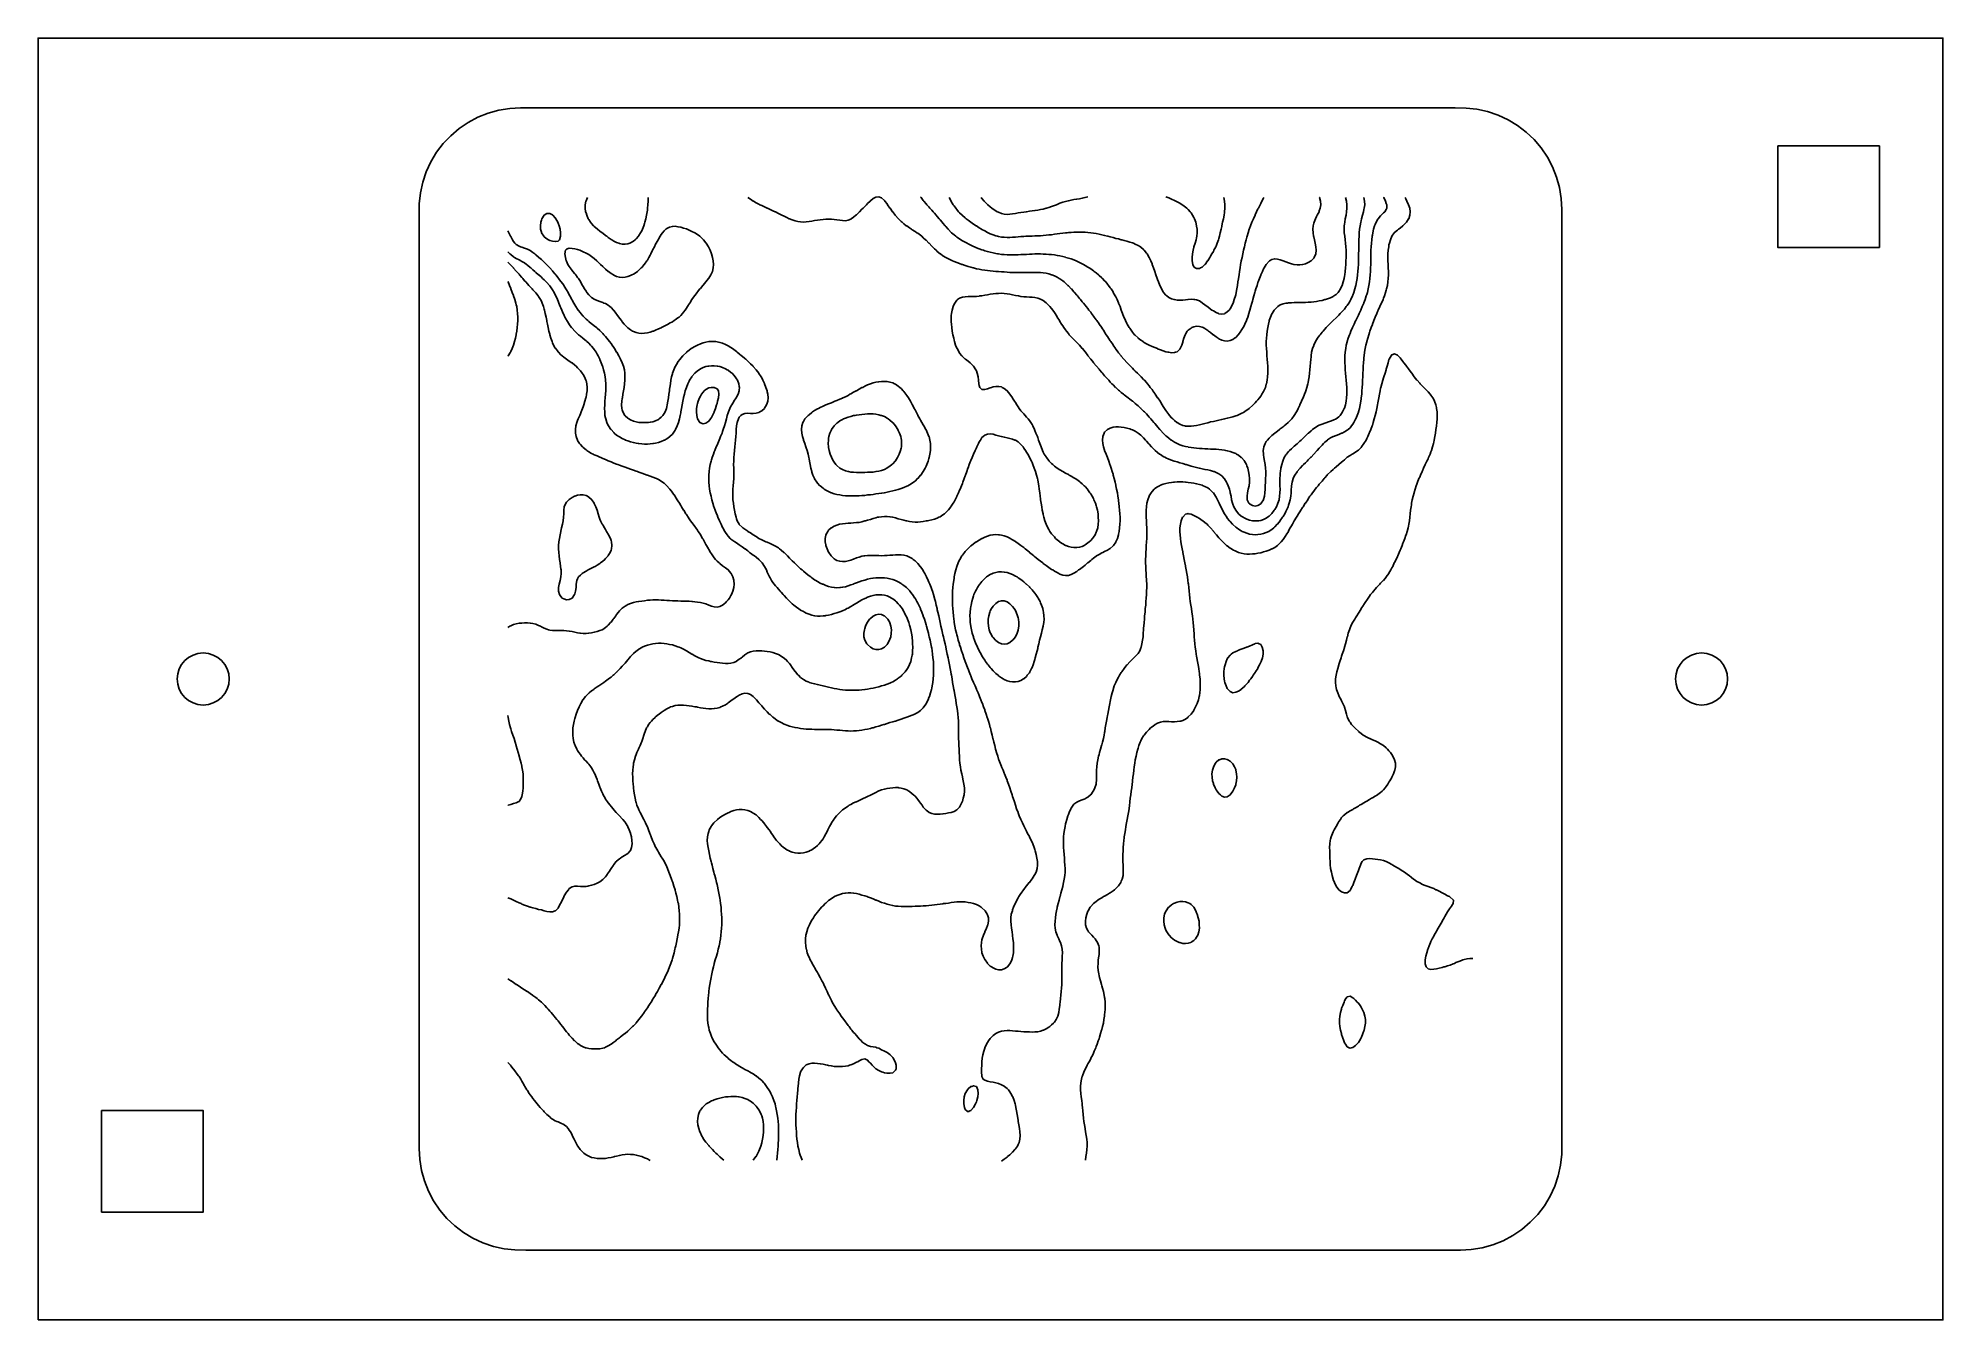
# Model space of a CAD drawing. Header units: metres. Extents: x 0 to 150, y 0 to 101.
import ezdxf

# ---------------------------------------------------------------- set-up
doc = ezdxf.new("R2010")
doc.units = ezdxf.units.M
for name, color, linetype in [('blank', 7, 'Continuous'), ('engrave', 7, 'Continuous'), ('outline', 7, 'Continuous'), ('pins', 7, 'Continuous'), ('witness', 7, 'Continuous')]:
    doc.layers.add(name, color=color, linetype=linetype)

msp = doc.modelspace()

# ---------------------------------------------------------------- linework, layer by layer
at = {"layer": 'blank'}
msp.add_lwpolyline([(0, 0), (150, 0), (150, 101), (0, 101)], close=True, dxfattribs=at)
at = {"layer": 'engrave'}
for points in [[(74.27, 88.43), (74.33, 88.36), (74.5, 88.15), (74.55, 88.11), (74.76, 87.88), (74.78, 87.87), (74.98, 87.69), (75.1, 87.6), (75.2, 87.52), (75.42, 87.38), (75.53, 87.32), (75.64, 87.27), (75.86, 87.18), (76.08, 87.13), (76.3, 87.11), (76.52, 87.12), (76.74, 87.15), (76.96, 87.18), (77.18, 87.22), (77.4, 87.26), (77.62, 87.29), (77.82, 87.32), (77.84, 87.32), (78.06, 87.35), (78.28, 87.38), (78.5, 87.41), (78.72, 87.45), (78.94, 87.49), (79.16, 87.53), (79.38, 87.59), (79.4, 87.6), (79.6, 87.66), (79.81, 87.73), (80.03, 87.82), (80.19, 87.87), (80.25, 87.9), (80.47, 87.98), (80.69, 88.06), (80.91, 88.13), (81.01, 88.15), (81.13, 88.18), (81.35, 88.23), (81.57, 88.27), (81.79, 88.31), (82.01, 88.34), (82.23, 88.38), (82.44, 88.43), (82.45, 88.43), (82.67, 88.5)], [(40.29, 85.06), (40.2, 85.11), (40.07, 85.17), (39.85, 85.35), (39.82, 85.38), (39.65, 85.66), (39.63, 85.71), (39.57, 85.94), (39.56, 86.21), (39.59, 86.49), (39.63, 86.64), (39.68, 86.77), (39.84, 87.04), (39.85, 87.05), (40.07, 87.19), (40.29, 87.19), (40.51, 87.06), (40.53, 87.04), (40.73, 86.83), (40.77, 86.77), (40.92, 86.49), (40.95, 86.42), (41.03, 86.21), (41.1, 85.94), (41.13, 85.66), (41.14, 85.38), (41.05, 85.11), (40.95, 85.01), (40.73, 84.97), (40.51, 85), (40.29, 85.06)], [(43.27, 88.43), (43.15, 88.17), (43.14, 88.15), (43.08, 87.87), (43.08, 87.6), (43.12, 87.32), (43.15, 87.23), (43.2, 87.04), (43.32, 86.77), (43.37, 86.7), (43.5, 86.49), (43.58, 86.39), (43.74, 86.21), (43.8, 86.15), (44.02, 85.96), (44.05, 85.94), (44.24, 85.79), (44.41, 85.66), (44.46, 85.62), (44.68, 85.45), (44.78, 85.38), (44.9, 85.29), (45.12, 85.14), (45.18, 85.11), (45.34, 85.01), (45.56, 84.9), (45.73, 84.83), (45.78, 84.81)], [(45.78, 84.81), (46, 84.76), (46.22, 84.75), (46.44, 84.78), (46.59, 84.83), (46.66, 84.86), (46.88, 84.99), (47.02, 85.11), (47.1, 85.18), (47.27, 85.38), (47.32, 85.44), (47.45, 85.66), (47.54, 85.82), (47.59, 85.94), (47.7, 86.21), (47.76, 86.38), (47.79, 86.49), (47.86, 86.77), (47.92, 87.04), (47.96, 87.32), (47.98, 87.43), (48, 87.6), (48.02, 87.87), (48.03, 88.15), (48.03, 88.43)], [(58.17, 12.59), (58.2, 12.87), (58.23, 13.15), (58.25, 13.42), (58.27, 13.7), (58.29, 13.98), (58.3, 14.12), (58.3, 14.25), (58.31, 14.53), (58.31, 14.81), (58.31, 15.08), (58.3, 15.34), (58.3, 15.36), (58.28, 15.64), (58.25, 15.91), (58.21, 16.19), (58.16, 16.47), (58.1, 16.74), (58.08, 16.83), (58.03, 17.02), (57.93, 17.3), (57.86, 17.5), (57.82, 17.57), (57.69, 17.85), (57.64, 17.96), (57.54, 18.13), (57.42, 18.32), (57.36, 18.4), (57.2, 18.62), (57.14, 18.68), (56.98, 18.86), (56.87, 18.96), (56.76, 19.06), (56.54, 19.23), (56.53, 19.24), (56.32, 19.38), (56.1, 19.5), (56.08, 19.51), (55.88, 19.62), (55.66, 19.74), (55.57, 19.79), (55.44, 19.86), (55.22, 19.99), (55.1, 20.07), (55, 20.13), (54.78, 20.28), (54.69, 20.34), (54.56, 20.44), (54.34, 20.61), (54.33, 20.62), (54.12, 20.81), (54.03, 20.9), (53.9, 21.03), (53.77, 21.17), (53.69, 21.29), (53.55, 21.45), (53.47, 21.57), (53.36, 21.73), (53.25, 21.91), (53.19, 22), (53.05, 22.28), (53.03, 22.33), (52.94, 22.56), (52.85, 22.83), (52.81, 23.03), (52.79, 23.11), (52.75, 23.39), (52.72, 23.66), (52.71, 23.94), (52.71, 24.22), (52.72, 24.49), (52.73, 24.77), (52.75, 25.05), (52.76, 25.32), (52.79, 25.6), (52.81, 25.8), (52.82, 25.88), (52.85, 26.15), (52.89, 26.43), (52.94, 26.71), (52.99, 26.98), (53.03, 27.15), (53.05, 27.26), (53.11, 27.54), (53.18, 27.81), (53.25, 28.07), (53.25, 28.09), (53.33, 28.37), (53.41, 28.65), (53.47, 28.84), (53.49, 28.92), (53.56, 29.2), (53.62, 29.48), (53.68, 29.75), (53.69, 29.78), (53.73, 30.03), (53.76, 30.31), (53.79, 30.58), (53.81, 30.86), (53.83, 31.14), (53.83, 31.41), (53.83, 31.69), (53.82, 31.97), (53.8, 32.24), (53.78, 32.52), (53.75, 32.8), (53.71, 33.07), (53.69, 33.24), (53.67, 33.35), (53.61, 33.63), (53.56, 33.9), (53.49, 34.18), (53.47, 34.3), (53.43, 34.46), (53.36, 34.73), (53.28, 35.01), (53.25, 35.15), (53.21, 35.29), (53.14, 35.56), (53.07, 35.84), (53.03, 36.01), (53, 36.12), (52.93, 36.39), (52.87, 36.67), (52.81, 36.95), (52.81, 36.96), (52.76, 37.23), (52.72, 37.5), (52.7, 37.78), (52.71, 38.06), (52.76, 38.33), (52.81, 38.49), (52.85, 38.61), (52.99, 38.89), (53.03, 38.93), (53.21, 39.16), (53.25, 39.2), (53.47, 39.41), (53.5, 39.44), (53.69, 39.58), (53.89, 39.72), (53.9, 39.72), (54.12, 39.85), (54.34, 39.96), (54.41, 39.99), (54.56, 40.06), (54.78, 40.13), (55, 40.18), (55.22, 40.21), (55.44, 40.21), (55.66, 40.19), (55.88, 40.14), (56.1, 40.06), (56.22, 39.99), (56.32, 39.94), (56.54, 39.79), (56.62, 39.72), (56.76, 39.59), (56.9, 39.44), (56.98, 39.36), (57.14, 39.16), (57.2, 39.1), (57.36, 38.89), (57.42, 38.81), (57.56, 38.61), (57.64, 38.5), (57.75, 38.33), (57.86, 38.19), (57.95, 38.06), (58.08, 37.89), (58.16, 37.78), (58.3, 37.62), (58.4, 37.5), (58.52, 37.39), (58.7, 37.23), (58.74, 37.2), (58.96, 37.05), (59.14, 36.95), (59.17, 36.93), (59.39, 36.85), (59.61, 36.8), (59.83, 36.78), (60.05, 36.78), (60.27, 36.81), (60.49, 36.86), (60.71, 36.94), (60.74, 36.95), (60.93, 37.05), (61.15, 37.19), (61.2, 37.23), (61.37, 37.37), (61.5, 37.5), (61.59, 37.61), (61.72, 37.78), (61.81, 37.91), (61.9, 38.06), (62.03, 38.29), (62.05, 38.33), (62.19, 38.61), (62.25, 38.72), (62.33, 38.89), (62.47, 39.13), (62.49, 39.16), (62.66, 39.44), (62.69, 39.47), (62.88, 39.72), (62.91, 39.75), (63.13, 39.98), (63.14, 39.99), (63.35, 40.18), (63.47, 40.27), (63.57, 40.34), (63.79, 40.49), (63.88, 40.55), (64.01, 40.62), (64.22, 40.73), (64.42, 40.82), (64.44, 40.83), (64.66, 40.93), (64.88, 41.03), (65.03, 41.1), (65.1, 41.13), (65.32, 41.24), (65.54, 41.35), (65.59, 41.38), (65.76, 41.46), (65.98, 41.57), (66.15, 41.65), (66.2, 41.68), (66.42, 41.76), (66.64, 41.83), (66.86, 41.88), (67.08, 41.91), (67.3, 41.93), (67.31, 41.93), (67.52, 41.94), (67.74, 41.94), (67.78, 41.93), (67.96, 41.91), (68.18, 41.85), (68.4, 41.76), (68.57, 41.65), (68.62, 41.63), (68.84, 41.46), (68.93, 41.38), (69.06, 41.26), (69.2, 41.1), (69.28, 41.01), (69.42, 40.82), (69.49, 40.71), (69.62, 40.55), (69.71, 40.41), (69.84, 40.27), (69.93, 40.17), (70.15, 40.01), (70.18, 39.99), (70.37, 39.91), (70.59, 39.86), (70.81, 39.84), (71.03, 39.85), (71.25, 39.87), (71.47, 39.91), (71.69, 39.95), (71.9, 39.99), (71.91, 39.99), (72.13, 40.06), (72.35, 40.18), (72.44, 40.27), (72.57, 40.41), (72.64, 40.55), (72.78, 40.82), (72.79, 40.85), (72.86, 41.1), (72.92, 41.38), (72.95, 41.65), (72.94, 41.93), (72.91, 42.21), (72.86, 42.48), (72.79, 42.76), (72.79, 42.78), (72.73, 43.04), (72.67, 43.31), (72.63, 43.59), (72.59, 43.87), (72.57, 44.12), (72.57, 44.14), (72.55, 44.42), (72.53, 44.7), (72.52, 44.97), (72.51, 45.25), (72.5, 45.53), (72.49, 45.81), (72.49, 46.08), (72.49, 46.36), (72.49, 46.64), (72.48, 46.91), (72.47, 47.19), (72.46, 47.47), (72.43, 47.74), (72.39, 48.02), (72.35, 48.3), (72.35, 48.3), (72.3, 48.57), (72.26, 48.85), (72.21, 49.13), (72.16, 49.4), (72.13, 49.6), (72.12, 49.68), (72.07, 49.96), (72.02, 50.23), (71.98, 50.51), (71.93, 50.79), (71.91, 50.87), (71.88, 51.06), (71.82, 51.34), (71.77, 51.62), (71.71, 51.89), (71.69, 52.01), (71.66, 52.17), (71.6, 52.45), (71.54, 52.72), (71.48, 53), (71.47, 53.04), (71.42, 53.28), (71.35, 53.55), (71.29, 53.83), (71.25, 53.99), (71.22, 54.11), (71.16, 54.38), (71.1, 54.66), (71.04, 54.94), (71.03, 54.96), (70.98, 55.22), (70.92, 55.49), (70.86, 55.77), (70.81, 55.96), (70.79, 56.05), (70.73, 56.32), (70.66, 56.6), (70.59, 56.84), (70.58, 56.88), (70.5, 57.15), (70.42, 57.43), (70.37, 57.56), (70.32, 57.71), (70.22, 57.98), (70.15, 58.14), (70.1, 58.26), (69.97, 58.54), (69.93, 58.61), (69.83, 58.81), (69.71, 59.01), (69.66, 59.09), (69.49, 59.33), (69.47, 59.37), (69.28, 59.6), (69.23, 59.64), (69.06, 59.82), (68.92, 59.92), (68.84, 59.99), (68.62, 60.11), (68.4, 60.2), (68.4, 60.2), (68.18, 60.26), (67.96, 60.29), (67.74, 60.29), (67.52, 60.29), (67.3, 60.27), (67.08, 60.25), (66.86, 60.23), (66.64, 60.22), (66.42, 60.21), (66.2, 60.22), (65.98, 60.23), (65.76, 60.24), (65.54, 60.24), (65.32, 60.23), (65.1, 60.21), (65.03, 60.2), (64.88, 60.17), (64.66, 60.11), (64.44, 60.04), (64.22, 59.95), (64.14, 59.92), (64.01, 59.87), (63.79, 59.81), (63.57, 59.77), (63.35, 59.76), (63.13, 59.78), (62.91, 59.85), (62.77, 59.92), (62.69, 59.98), (62.47, 60.18), (62.45, 60.2), (62.26, 60.47), (62.25, 60.5), (62.13, 60.75), (62.04, 61.03), (62.03, 61.07), (61.99, 61.3), (61.98, 61.58), (62.03, 61.82), (62.04, 61.86), (62.18, 62.13), (62.25, 62.22), (62.45, 62.41), (62.47, 62.42), (62.69, 62.54), (62.91, 62.63), (63.1, 62.69), (63.13, 62.69), (63.35, 62.73), (63.57, 62.76), (63.79, 62.77), (64.01, 62.78), (64.22, 62.8), (64.44, 62.82), (64.66, 62.84), (64.88, 62.89), (65.1, 62.95), (65.16, 62.96), (65.32, 63.01), (65.54, 63.08), (65.76, 63.15), (65.98, 63.21), (66.1, 63.24), (66.2, 63.26), (66.42, 63.29), (66.64, 63.31), (66.86, 63.3), (67.08, 63.28), (67.3, 63.24), (67.3, 63.24), (67.52, 63.19), (67.74, 63.13), (67.96, 63.07), (68.18, 63.01), (68.36, 62.96), (68.4, 62.96), (68.62, 62.91), (68.84, 62.88), (69.06, 62.86), (69.28, 62.87), (69.49, 62.89), (69.71, 62.91), (69.93, 62.95), (70.03, 62.96), (70.15, 62.99), (70.37, 63.03), (70.59, 63.1), (70.81, 63.18), (70.94, 63.24), (71.03, 63.29), (71.25, 63.43), (71.37, 63.52), (71.47, 63.61), (71.66, 63.8), (71.69, 63.83), (71.88, 64.07), (71.91, 64.11), (72.06, 64.35), (72.13, 64.47), (72.22, 64.63), (72.35, 64.89), (72.35, 64.9), (72.49, 65.18), (72.57, 65.37), (72.61, 65.46), (72.72, 65.73), (72.79, 65.9), (72.83, 66.01), (72.93, 66.29), (73.01, 66.5), (73.03, 66.56), (73.13, 66.84), (73.22, 67.12), (73.23, 67.14), (73.33, 67.39), (73.43, 67.67), (73.45, 67.71), (73.55, 67.95), (73.67, 68.22), (73.67, 68.22), (73.8, 68.5), (73.89, 68.72), (73.92, 68.78), (74.05, 69.05), (74.11, 69.18), (74.2, 69.33), (74.33, 69.52), (74.43, 69.61), (74.55, 69.71), (74.76, 69.8), (74.98, 69.81), (75.2, 69.78), (75.42, 69.72), (75.64, 69.66), (75.84, 69.61), (75.86, 69.6), (76.08, 69.56), (76.3, 69.51), (76.52, 69.46), (76.74, 69.4), (76.91, 69.33), (76.96, 69.31), (77.18, 69.18), (77.32, 69.05), (77.4, 68.97), (77.56, 68.78), (77.62, 68.7), (77.75, 68.5), (77.84, 68.37), (77.93, 68.22), (78.06, 67.99), (78.08, 67.95), (78.22, 67.67), (78.28, 67.55), (78.34, 67.39), (78.45, 67.12), (78.5, 66.98), (78.55, 66.84), (78.63, 66.56), (78.7, 66.29), (78.72, 66.2), (78.75, 66.01), (78.8, 65.73), (78.84, 65.46), (78.88, 65.18), (78.91, 64.9), (78.94, 64.69), (78.94, 64.63), (78.98, 64.35), (79.03, 64.07), (79.08, 63.8), (79.14, 63.52), (79.16, 63.45), (79.21, 63.24), (79.29, 62.96), (79.38, 62.71), (79.38, 62.69), (79.51, 62.41), (79.6, 62.27), (79.67, 62.13), (79.81, 61.94), (79.88, 61.86), (80.03, 61.69), (80.13, 61.58), (80.25, 61.47), (80.46, 61.3), (80.47, 61.29), (80.69, 61.15), (80.91, 61.03), (80.93, 61.03), (81.13, 60.95), (81.35, 60.89), (81.57, 60.85), (81.79, 60.85), (82.01, 60.88), (82.23, 60.95), (82.37, 61.03), (82.45, 61.07), (82.67, 61.23), (82.77, 61.3), (82.89, 61.42), (83.04, 61.58), (83.11, 61.67), (83.24, 61.86), (83.33, 62.06), (83.36, 62.13), (83.44, 62.41), (83.48, 62.69), (83.5, 62.96), (83.49, 63.24), (83.47, 63.52), (83.42, 63.8), (83.36, 64.07), (83.33, 64.16), (83.26, 64.35), (83.15, 64.63), (83.11, 64.71), (83, 64.9), (82.89, 65.1), (82.83, 65.18), (82.67, 65.41), (82.63, 65.46), (82.45, 65.66), (82.37, 65.73), (82.23, 65.88), (82.06, 66.01), (82.01, 66.06), (81.79, 66.21), (81.67, 66.29), (81.57, 66.35), (81.35, 66.48), (81.19, 66.56), (81.13, 66.6), (80.91, 66.72), (80.69, 66.84), (80.69, 66.84), (80.47, 66.97), (80.25, 67.11), (80.25, 67.12), (80.03, 67.28), (79.9, 67.39), (79.81, 67.48), (79.63, 67.67), (79.6, 67.72), (79.41, 67.95), (79.38, 68), (79.23, 68.22), (79.16, 68.38), (79.09, 68.5), (78.98, 68.78), (78.94, 68.92), (78.89, 69.05), (78.79, 69.33), (78.72, 69.54), (78.69, 69.61), (78.57, 69.88), (78.5, 70.08), (78.46, 70.16), (78.33, 70.44), (78.28, 70.54), (78.17, 70.71), (78.06, 70.88), (77.97, 70.99), (77.84, 71.14), (77.73, 71.27), (77.62, 71.38), (77.48, 71.54), (77.4, 71.64), (77.27, 71.82), (77.18, 71.94), (77.08, 72.1), (76.96, 72.28), (76.9, 72.38), (76.74, 72.62), (76.72, 72.65), (76.53, 72.93), (76.52, 72.94), (76.3, 73.21), (76.3, 73.21), (76.08, 73.39), (75.92, 73.48), (75.86, 73.51), (75.64, 73.55), (75.42, 73.55), (75.2, 73.51), (75.08, 73.48), (74.98, 73.45), (74.76, 73.37), (74.55, 73.32), (74.33, 73.32), (74.16, 73.48), (74.11, 73.63), (74.09, 73.76), (74.06, 74.04), (74.03, 74.31), (73.96, 74.59), (73.89, 74.77), (73.85, 74.87), (73.67, 75.14), (73.67, 75.15), (73.45, 75.37), (73.39, 75.42), (73.23, 75.54), (73.02, 75.7), (73.01, 75.71), (72.79, 75.91), (72.73, 75.97), (72.57, 76.17), (72.52, 76.25), (72.37, 76.53), (72.35, 76.56), (72.25, 76.8), (72.17, 77.08), (72.13, 77.21), (72.1, 77.36), (72.04, 77.63), (71.99, 77.91), (71.95, 78.19), (71.92, 78.46), (71.91, 78.64), (71.9, 78.74), (71.9, 79.02), (71.91, 79.14), (71.92, 79.29), (71.97, 79.57), (72.05, 79.85), (72.13, 80.03), (72.18, 80.12), (72.35, 80.34), (72.41, 80.4), (72.57, 80.5), (72.79, 80.59), (73.01, 80.62), (73.23, 80.63), (73.45, 80.64), (73.67, 80.64), (73.89, 80.65), (74.11, 80.67), (74.13, 80.68), (74.33, 80.7), (74.55, 80.74), (74.76, 80.77), (74.98, 80.81), (75.2, 80.84), (75.42, 80.87), (75.64, 80.88), (75.86, 80.89), (76.08, 80.87), (76.3, 80.85), (76.52, 80.81), (76.74, 80.76), (76.96, 80.72), (77.18, 80.68), (77.21, 80.68), (77.4, 80.65), (77.62, 80.62), (77.84, 80.61), (78.06, 80.59), (78.28, 80.58), (78.5, 80.55), (78.72, 80.51), (78.94, 80.43), (79, 80.4), (79.16, 80.31), (79.38, 80.15), (79.41, 80.12), (79.6, 79.94), (79.68, 79.85), (79.81, 79.68), (79.9, 79.57), (80.03, 79.37), (80.09, 79.29), (80.25, 79.03), (80.26, 79.02), (80.43, 78.74), (80.47, 78.67), (80.6, 78.46), (80.69, 78.32), (80.78, 78.19), (80.91, 78), (80.98, 77.91), (81.13, 77.71), (81.2, 77.63), (81.35, 77.46), (81.45, 77.36), (81.57, 77.24), (81.73, 77.08), (81.79, 77.02), (82.01, 76.8), (82.01, 76.8), (82.23, 76.55), (82.25, 76.53), (82.45, 76.27), (82.47, 76.25), (82.67, 75.98), (82.67, 75.97), (82.89, 75.7), (82.89, 75.7), (83.11, 75.43), (83.11, 75.42), (83.33, 75.17), (83.35, 75.14), (83.55, 74.91), (83.59, 74.87), (83.77, 74.66), (83.83, 74.59), (83.99, 74.4), (84.06, 74.31), (84.21, 74.15), (84.31, 74.04), (84.43, 73.9), (84.56, 73.76), (84.65, 73.67), (84.84, 73.48), (84.87, 73.46), (85.08, 73.26), (85.15, 73.21), (85.3, 73.07), (85.48, 72.93), (85.52, 72.9), (85.74, 72.73), (85.84, 72.65), (85.96, 72.56), (86.18, 72.39), (86.2, 72.38), (86.4, 72.21), (86.53, 72.1), (86.62, 72.02), (86.84, 71.82), (86.84, 71.82), (87.06, 71.61), (87.12, 71.54), (87.28, 71.38), (87.38, 71.27), (87.5, 71.14), (87.63, 70.99), (87.72, 70.88), (87.86, 70.71), (87.94, 70.62), (88.09, 70.44), (88.16, 70.36), (88.33, 70.16), (88.38, 70.11), (88.59, 69.88), (88.6, 69.87), (88.82, 69.66), (88.88, 69.61), (89.04, 69.47), (89.22, 69.33), (89.26, 69.31), (89.48, 69.17), (89.69, 69.05), (89.7, 69.05), (89.92, 68.96), (90.14, 68.88), (90.35, 68.82), (90.56, 68.78), (90.57, 68.77), (90.79, 68.74), (91.01, 68.71), (91.23, 68.69), (91.45, 68.67), (91.67, 68.66), (91.89, 68.64), (92.11, 68.63), (92.33, 68.62), (92.55, 68.61), (92.77, 68.6), (92.99, 68.58), (93.21, 68.55), (93.43, 68.52), (93.53, 68.5), (93.65, 68.48), (93.87, 68.42), (94.09, 68.35), (94.31, 68.26), (94.37, 68.22), (94.53, 68.13), (94.75, 67.96), (94.76, 67.95), (94.97, 67.71), (95, 67.67), (95.15, 67.39), (95.19, 67.3), (95.26, 67.12), (95.33, 66.84), (95.38, 66.56), (95.4, 66.29), (95.39, 66.01), (95.36, 65.73), (95.3, 65.46), (95.24, 65.18), (95.21, 64.9), (95.22, 64.63), (95.35, 64.35), (95.4, 64.29), (95.62, 64.17), (95.84, 64.13), (96.06, 64.18), (96.28, 64.31), (96.32, 64.35), (96.5, 64.63), (96.5, 64.65), (96.57, 64.9), (96.6, 65.18), (96.62, 65.46), (96.63, 65.73), (96.65, 66.01), (96.66, 66.29), (96.67, 66.56), (96.67, 66.84), (96.66, 67.12), (96.63, 67.39), (96.58, 67.67), (96.53, 67.95), (96.5, 68.15), (96.49, 68.22), (96.48, 68.5), (96.5, 68.64), (96.52, 68.78), (96.62, 69.05), (96.72, 69.21), (96.81, 69.33), (96.94, 69.48), (97.07, 69.61), (97.16, 69.68), (97.38, 69.87), (97.4, 69.88), (97.6, 70.04), (97.76, 70.16), (97.82, 70.2), (98.04, 70.37), (98.12, 70.44), (98.26, 70.55), (98.45, 70.71), (98.48, 70.74), (98.7, 70.97), (98.72, 70.99), (98.92, 71.26), (98.92, 71.27), (99.09, 71.54), (99.14, 71.63), (99.24, 71.82), (99.36, 72.07), (99.37, 72.1), (99.5, 72.38), (99.58, 72.58), (99.61, 72.65), (99.73, 72.93), (99.8, 73.13), (99.83, 73.21), (99.92, 73.48), (100, 73.76), (100.02, 73.85), (100.05, 74.04), (100.1, 74.31), (100.13, 74.59), (100.15, 74.87), (100.17, 75.14), (100.19, 75.42), (100.22, 75.7), (100.24, 75.85), (100.25, 75.97), (100.29, 76.25), (100.36, 76.53), (100.46, 76.79), (100.46, 76.8), (100.59, 77.08), (100.67, 77.22), (100.76, 77.36), (100.89, 77.54), (100.96, 77.63), (101.11, 77.82), (101.19, 77.91), (101.33, 78.07), (101.43, 78.19), (101.55, 78.3), (101.7, 78.46), (101.77, 78.53), (101.98, 78.74), (101.99, 78.76), (102.21, 78.97), (102.26, 79.02), (102.43, 79.18), (102.54, 79.29), (102.65, 79.4), (102.8, 79.57), (102.87, 79.65), (103.02, 79.85), (103.09, 79.94), (103.21, 80.12), (103.31, 80.29), (103.37, 80.4), (103.5, 80.68), (103.53, 80.75), (103.61, 80.95), (103.7, 81.23), (103.75, 81.43), (103.77, 81.51), (103.83, 81.79), (103.87, 82.06), (103.91, 82.34), (103.93, 82.62), (103.95, 82.89), (103.97, 83.17), (103.97, 83.18), (103.98, 83.45), (103.99, 83.72), (103.99, 84), (104, 84.28), (104, 84.55), (104.01, 84.83), (104.01, 85.11), (104.02, 85.38), (104.04, 85.66), (104.07, 85.94), (104.11, 86.21), (104.16, 86.49), (104.19, 86.61), (104.22, 86.77), (104.29, 87.04), (104.37, 87.32), (104.41, 87.5), (104.43, 87.6), (104.47, 87.87), (104.46, 88.15), (104.41, 88.43), (104.41, 88.43)], [(55.88, 88.44), (55.9, 88.43), (56.1, 88.3), (56.32, 88.16), (56.33, 88.15), (56.54, 88.03), (56.76, 87.91), (56.84, 87.87), (56.98, 87.81), (57.2, 87.7), (57.42, 87.6), (57.43, 87.6), (57.64, 87.5), (57.86, 87.4), (58.03, 87.32), (58.08, 87.3), (58.3, 87.19), (58.52, 87.08), (58.58, 87.04), (58.74, 86.96), (58.96, 86.85), (59.14, 86.77), (59.17, 86.75), (59.39, 86.67), (59.61, 86.6), (59.83, 86.54), (60.05, 86.51), (60.27, 86.5), (60.49, 86.51), (60.71, 86.54), (60.93, 86.58), (61.15, 86.62), (61.37, 86.65), (61.59, 86.68), (61.81, 86.71), (62.03, 86.72), (62.25, 86.72), (62.47, 86.72), (62.69, 86.7), (62.91, 86.68), (63.13, 86.65), (63.35, 86.62), (63.57, 86.61), (63.79, 86.64), (64.01, 86.74), (64.04, 86.77), (64.22, 86.89), (64.39, 87.04), (64.44, 87.08), (64.66, 87.29), (64.69, 87.32), (64.88, 87.51), (64.97, 87.6), (65.1, 87.73), (65.24, 87.87), (65.32, 87.96), (65.52, 88.15), (65.54, 88.17), (65.76, 88.35), (65.92, 88.43), (65.98, 88.46), (66.2, 88.48), (66.34, 88.43), (66.42, 88.4), (66.64, 88.21), (66.69, 88.15), (66.86, 87.93), (66.9, 87.87), (67.08, 87.61), (67.09, 87.6), (67.28, 87.32), (67.3, 87.3), (67.5, 87.04), (67.52, 87.02), (67.74, 86.78), (67.75, 86.77), (67.96, 86.56), (68.04, 86.49), (68.18, 86.37), (68.37, 86.21), (68.4, 86.2), (68.62, 86.04), (68.77, 85.94), (68.84, 85.9), (69.06, 85.76), (69.21, 85.66), (69.28, 85.62), (69.49, 85.46), (69.58, 85.38), (69.71, 85.27), (69.89, 85.11), (69.93, 85.07), (70.15, 84.84), (70.16, 84.83), (70.37, 84.61), (70.43, 84.55), (70.59, 84.39), (70.72, 84.28), (70.81, 84.19), (71.03, 84.01), (71.05, 84), (71.25, 83.85), (71.47, 83.72), (71.47, 83.72), (71.69, 83.6), (71.91, 83.49), (72.02, 83.45), (72.13, 83.4), (72.35, 83.31), (72.57, 83.23), (72.75, 83.17), (72.79, 83.16), (73.01, 83.08), (73.23, 83.01), (73.45, 82.94), (73.64, 82.89), (73.67, 82.89), (73.89, 82.83), (74.11, 82.79), (74.33, 82.74), (74.55, 82.71), (74.76, 82.68), (74.98, 82.65), (75.2, 82.63), (75.41, 82.62), (75.42, 82.61), (75.64, 82.6), (75.86, 82.58), (76.08, 82.57), (76.3, 82.55), (76.52, 82.54), (76.74, 82.53), (76.96, 82.53), (77.18, 82.52), (77.4, 82.52), (77.62, 82.52), (77.84, 82.53), (78.06, 82.53), (78.28, 82.54), (78.5, 82.54), (78.72, 82.54), (78.94, 82.52), (79.16, 82.5), (79.38, 82.47), (79.6, 82.42), (79.81, 82.35), (79.84, 82.34), (80.03, 82.26), (80.25, 82.15), (80.41, 82.06), (80.47, 82.02), (80.69, 81.86), (80.79, 81.79), (80.91, 81.68), (81.1, 81.51), (81.13, 81.47), (81.35, 81.25), (81.37, 81.23), (81.57, 81), (81.62, 80.95), (81.79, 80.75), (81.86, 80.68), (82.01, 80.49), (82.09, 80.4), (82.23, 80.23), (82.32, 80.12), (82.45, 79.96), (82.54, 79.85), (82.67, 79.68), (82.75, 79.57), (82.89, 79.4), (82.96, 79.29), (83.11, 79.1), (83.17, 79.02), (83.33, 78.8), (83.37, 78.74), (83.55, 78.49), (83.57, 78.46), (83.76, 78.19), (83.77, 78.17), (83.94, 77.91), (83.99, 77.84), (84.12, 77.63), (84.21, 77.49), (84.29, 77.36), (84.43, 77.15), (84.47, 77.08), (84.65, 76.82), (84.65, 76.8), (84.85, 76.53), (84.87, 76.5), (85.05, 76.25), (85.08, 76.21), (85.28, 75.97), (85.3, 75.94), (85.51, 75.7), (85.52, 75.68), (85.74, 75.44), (85.76, 75.42), (85.96, 75.2), (86.02, 75.14), (86.18, 74.98), (86.3, 74.87), (86.4, 74.76), (86.58, 74.59), (86.62, 74.55), (86.84, 74.33), (86.86, 74.31), (87.06, 74.1), (87.12, 74.04), (87.28, 73.85), (87.36, 73.76), (87.5, 73.59), (87.58, 73.48), (87.72, 73.3), (87.79, 73.21), (87.94, 72.99), (87.98, 72.93), (88.16, 72.66), (88.17, 72.65), (88.35, 72.38), (88.38, 72.33), (88.52, 72.1), (88.6, 71.98), (88.7, 71.82), (88.82, 71.65), (88.89, 71.54), (89.04, 71.35), (89.1, 71.27), (89.26, 71.09), (89.35, 70.99), (89.48, 70.87), (89.67, 70.71), (89.7, 70.7), (89.92, 70.57), (90.14, 70.48), (90.3, 70.44), (90.35, 70.42), (90.57, 70.41), (90.79, 70.41), (91, 70.44), (91.01, 70.44), (91.23, 70.48), (91.45, 70.53), (91.67, 70.58), (91.89, 70.64), (92.11, 70.69), (92.2, 70.71), (92.33, 70.75), (92.55, 70.8), (92.77, 70.85), (92.99, 70.9), (93.21, 70.95), (93.43, 70.99), (93.43, 70.99), (93.65, 71.04), (93.87, 71.1), (94.09, 71.16), (94.31, 71.23), (94.42, 71.27), (94.53, 71.31), (94.75, 71.41), (94.97, 71.53), (94.98, 71.54), (95.19, 71.68), (95.37, 71.82), (95.4, 71.85), (95.62, 72.04), (95.68, 72.1), (95.84, 72.26), (95.95, 72.38), (96.06, 72.5), (96.19, 72.65), (96.28, 72.78), (96.38, 72.93), (96.5, 73.15), (96.53, 73.21), (96.65, 73.48), (96.72, 73.72), (96.73, 73.76), (96.79, 74.04), (96.82, 74.31), (96.84, 74.59), (96.84, 74.87), (96.84, 75.14), (96.82, 75.42), (96.8, 75.7), (96.77, 75.97), (96.75, 76.25), (96.73, 76.53), (96.72, 76.8), (96.72, 76.8), (96.72, 77.08), (96.72, 77.09), (96.73, 77.36), (96.75, 77.63), (96.79, 77.91), (96.83, 78.19), (96.89, 78.46), (96.94, 78.69), (96.95, 78.74), (97.05, 79.02), (97.16, 79.28), (97.17, 79.29), (97.34, 79.57), (97.38, 79.62), (97.6, 79.83), (97.62, 79.85), (97.82, 79.97), (98.04, 80.05), (98.26, 80.11), (98.39, 80.12), (98.48, 80.14), (98.7, 80.15), (98.92, 80.16), (99.14, 80.16), (99.36, 80.16), (99.58, 80.16), (99.8, 80.17), (100.02, 80.18), (100.24, 80.2), (100.46, 80.22), (100.67, 80.25), (100.89, 80.29), (101.11, 80.33), (101.33, 80.39), (101.39, 80.4), (101.55, 80.45), (101.77, 80.54), (101.99, 80.64), (102.04, 80.68), (102.21, 80.8), (102.37, 80.95), (102.43, 81.03), (102.56, 81.23), (102.65, 81.42), (102.69, 81.51), (102.77, 81.79), (102.84, 82.06), (102.87, 82.23), (102.89, 82.34), (102.92, 82.62), (102.95, 82.89), (102.98, 83.17), (102.99, 83.45), (103, 83.72), (103.01, 84), (103, 84.28), (102.98, 84.55), (102.95, 84.83), (102.92, 85.11), (102.89, 85.38), (102.87, 85.53), (102.86, 85.66), (102.84, 85.94), (102.85, 86.21), (102.87, 86.33), (102.89, 86.49), (102.94, 86.77), (103, 87.04), (103.04, 87.32), (103.07, 87.6), (103.07, 87.87), (103.03, 88.15), (102.95, 88.43)], [(60.16, 12.59), (60.06, 12.87), (60.05, 12.89), (59.97, 13.15), (59.9, 13.42), (59.83, 13.7), (59.83, 13.7), (59.79, 13.98), (59.75, 14.25), (59.73, 14.53), (59.71, 14.81), (59.69, 15.08), (59.67, 15.36), (59.67, 15.64), (59.67, 15.91), (59.68, 16.19), (59.69, 16.47), (59.71, 16.74), (59.73, 17.02), (59.76, 17.3), (59.78, 17.57), (59.81, 17.85), (59.83, 18.13), (59.83, 18.25), (59.85, 18.4), (59.87, 18.68), (59.9, 18.96), (59.96, 19.24), (60.04, 19.51), (60.05, 19.54), (60.19, 19.79), (60.27, 19.9), (60.46, 20.07), (60.49, 20.09), (60.71, 20.18), (60.93, 20.22), (61.15, 20.23), (61.37, 20.21), (61.59, 20.18), (61.81, 20.14), (62.03, 20.09), (62.17, 20.07), (62.25, 20.05), (62.47, 20.01), (62.69, 19.98), (62.91, 19.96), (63.13, 19.96), (63.35, 19.97), (63.57, 19.99), (63.79, 20.03), (63.9, 20.07), (64.01, 20.1), (64.22, 20.19), (64.44, 20.3), (64.54, 20.34), (64.66, 20.42), (64.88, 20.53), (65.1, 20.56), (65.32, 20.46), (65.42, 20.34), (65.54, 20.24), (65.67, 20.07), (65.76, 19.99), (65.98, 19.79), (65.98, 19.79), (66.2, 19.66), (66.42, 19.55), (66.53, 19.51), (66.64, 19.48), (66.86, 19.44), (67.08, 19.43), (67.3, 19.48), (67.36, 19.51), (67.52, 19.69), (67.56, 19.79), (67.57, 20.07), (67.52, 20.26), (67.5, 20.34), (67.34, 20.62), (67.3, 20.68), (67.1, 20.9), (67.08, 20.91), (66.86, 21.06), (66.66, 21.17), (66.64, 21.18), (66.42, 21.29), (66.2, 21.4), (66.06, 21.45), (65.98, 21.48), (65.76, 21.52), (65.54, 21.55), (65.32, 21.61), (65.16, 21.73), (65.1, 21.75), (64.88, 21.92), (64.83, 22), (64.66, 22.15), (64.56, 22.28), (64.44, 22.4), (64.32, 22.56), (64.22, 22.66), (64.08, 22.83), (64.01, 22.92), (63.86, 23.11), (63.79, 23.2), (63.65, 23.39), (63.57, 23.49), (63.44, 23.66), (63.35, 23.8), (63.24, 23.94), (63.13, 24.11), (63.05, 24.22), (62.91, 24.43), (62.86, 24.49), (62.69, 24.77), (62.69, 24.78), (62.53, 25.05), (62.47, 25.18), (62.39, 25.32), (62.26, 25.6), (62.25, 25.62), (62.13, 25.88), (62.03, 26.1), (62, 26.15), (61.87, 26.43), (61.81, 26.55), (61.73, 26.71), (61.59, 26.97), (61.58, 26.98), (61.43, 27.26), (61.37, 27.37), (61.27, 27.54), (61.15, 27.76), (61.12, 27.81), (60.96, 28.09), (60.93, 28.15), (60.81, 28.37), (60.71, 28.59), (60.68, 28.65), (60.57, 28.92), (60.5, 29.2), (60.49, 29.23), (60.45, 29.48), (60.43, 29.75), (60.44, 30.03), (60.47, 30.31), (60.49, 30.4), (60.53, 30.58), (60.62, 30.86), (60.71, 31.07), (60.74, 31.14), (60.88, 31.41), (60.93, 31.49), (61.05, 31.69), (61.15, 31.83), (61.24, 31.97), (61.37, 32.13), (61.46, 32.24), (61.59, 32.39), (61.7, 32.52), (61.81, 32.63), (61.98, 32.8), (62.03, 32.84), (62.25, 33.04), (62.3, 33.07), (62.47, 33.2), (62.69, 33.34), (62.71, 33.35), (62.91, 33.45), (63.13, 33.53), (63.35, 33.59), (63.54, 33.63), (63.57, 33.63), (63.79, 33.65), (64.01, 33.65), (64.21, 33.63), (64.22, 33.63), (64.44, 33.59), (64.66, 33.54), (64.88, 33.48), (65.1, 33.41), (65.28, 33.35), (65.32, 33.33), (65.54, 33.25), (65.76, 33.17), (65.98, 33.08), (66.01, 33.07), (66.2, 32.99), (66.42, 32.9), (66.64, 32.83), (66.73, 32.8), (66.86, 32.75), (67.08, 32.7), (67.3, 32.65), (67.52, 32.61), (67.74, 32.59), (67.96, 32.57), (68.18, 32.57), (68.4, 32.57), (68.62, 32.57), (68.84, 32.58), (69.06, 32.59), (69.28, 32.6), (69.49, 32.61), (69.71, 32.63), (69.93, 32.64), (70.15, 32.66), (70.37, 32.69), (70.59, 32.71), (70.81, 32.74), (71.03, 32.76), (71.25, 32.79), (71.31, 32.8), (71.47, 32.82), (71.69, 32.85), (71.91, 32.89), (72.13, 32.92), (72.35, 32.94), (72.57, 32.95), (72.79, 32.95), (73.01, 32.93), (73.23, 32.9), (73.45, 32.86), (73.67, 32.8), (73.67, 32.8), (73.89, 32.72), (74.11, 32.62), (74.26, 32.52), (74.33, 32.47), (74.55, 32.27), (74.57, 32.24), (74.75, 31.97), (74.76, 31.92), (74.84, 31.69), (74.84, 31.41), (74.78, 31.14), (74.76, 31.09), (74.68, 30.86), (74.55, 30.58), (74.55, 30.56), (74.44, 30.31), (74.34, 30.03), (74.33, 29.94), (74.29, 29.75), (74.26, 29.48), (74.28, 29.2), (74.33, 28.95), (74.33, 28.92), (74.42, 28.65), (74.55, 28.41), (74.57, 28.37), (74.76, 28.1), (74.77, 28.09), (74.98, 27.88), (75.08, 27.81), (75.2, 27.73), (75.42, 27.64), (75.64, 27.59), (75.86, 27.59), (76.08, 27.66), (76.3, 27.79), (76.33, 27.81), (76.52, 28.05), (76.55, 28.09), (76.68, 28.37), (76.74, 28.56), (76.76, 28.65), (76.81, 28.92), (76.82, 29.2), (76.82, 29.48), (76.8, 29.75), (76.77, 30.03), (76.74, 30.3), (76.74, 30.31), (76.7, 30.58), (76.66, 30.86), (76.62, 31.14), (76.6, 31.41), (76.6, 31.69), (76.64, 31.97), (76.72, 32.24), (76.74, 32.31), (76.81, 32.52), (76.93, 32.8), (76.96, 32.85), (77.07, 33.07), (77.18, 33.27), (77.23, 33.35), (77.4, 33.61), (77.41, 33.63), (77.61, 33.9), (77.62, 33.92), (77.82, 34.18), (77.84, 34.2), (78.04, 34.46), (78.06, 34.47), (78.26, 34.73), (78.28, 34.75), (78.45, 35.01), (78.5, 35.09), (78.59, 35.29), (78.67, 35.56), (78.71, 35.84), (78.7, 36.12), (78.66, 36.39), (78.6, 36.67), (78.53, 36.95), (78.5, 37.06), (78.44, 37.23), (78.34, 37.5), (78.28, 37.65), (78.21, 37.78), (78.08, 38.06), (78.06, 38.09), (77.92, 38.33), (77.84, 38.5), (77.78, 38.61), (77.64, 38.89), (77.62, 38.93), (77.51, 39.16), (77.4, 39.42), (77.39, 39.44), (77.27, 39.72), (77.18, 39.96), (77.17, 39.99), (77.06, 40.27), (76.97, 40.55), (76.96, 40.57), (76.88, 40.82), (76.79, 41.1), (76.74, 41.24), (76.7, 41.38), (76.61, 41.65), (76.52, 41.92), (76.52, 41.93), (76.42, 42.21), (76.32, 42.48), (76.3, 42.54), (76.22, 42.76), (76.1, 43.04), (76.08, 43.09), (75.99, 43.31), (75.87, 43.59), (75.86, 43.61), (75.76, 43.87), (75.66, 44.14), (75.64, 44.19), (75.57, 44.42), (75.48, 44.7), (75.42, 44.89), (75.4, 44.97), (75.33, 45.25), (75.26, 45.53), (75.2, 45.75), (75.19, 45.81), (75.13, 46.08), (75.06, 46.36), (74.99, 46.64), (74.98, 46.65), (74.91, 46.91), (74.83, 47.19), (74.76, 47.41), (74.75, 47.47), (74.66, 47.74), (74.56, 48.02), (74.55, 48.06), (74.46, 48.3), (74.36, 48.57), (74.33, 48.65), (74.25, 48.85), (74.13, 49.13), (74.11, 49.19), (74.02, 49.4), (73.9, 49.68), (73.89, 49.71), (73.78, 49.96), (73.67, 50.22), (73.66, 50.23), (73.54, 50.51), (73.45, 50.74), (73.43, 50.79), (73.32, 51.06), (73.23, 51.3), (73.21, 51.34), (73.11, 51.62), (73.01, 51.89), (73.01, 51.89), (72.91, 52.17), (72.81, 52.45), (72.79, 52.51), (72.72, 52.72), (72.63, 53), (72.57, 53.2), (72.55, 53.28), (72.46, 53.55), (72.39, 53.83), (72.35, 53.97), (72.31, 54.11), (72.25, 54.38), (72.19, 54.66), (72.15, 54.94), (72.13, 55.05), (72.11, 55.22), (72.08, 55.49), (72.05, 55.77), (72.03, 56.05), (72.02, 56.32), (72.01, 56.6), (72.01, 56.88), (72.01, 57.15), (72.02, 57.43), (72.04, 57.71), (72.07, 57.98), (72.1, 58.26), (72.13, 58.45), (72.14, 58.54), (72.2, 58.81), (72.27, 59.09), (72.35, 59.36), (72.35, 59.37), (72.46, 59.64), (72.57, 59.88), (72.59, 59.92), (72.75, 60.2), (72.79, 60.25), (72.96, 60.47), (73.01, 60.54), (73.21, 60.75), (73.23, 60.77), (73.45, 60.98), (73.51, 61.03), (73.67, 61.15), (73.88, 61.3), (73.89, 61.31), (74.11, 61.45), (74.33, 61.57), (74.35, 61.58), (74.55, 61.67), (74.76, 61.76), (74.98, 61.82), (75.2, 61.86), (75.2, 61.86), (75.42, 61.88), (75.64, 61.87), (75.71, 61.86), (75.86, 61.84), (76.08, 61.78), (76.3, 61.7), (76.52, 61.59), (76.54, 61.58), (76.74, 61.47), (76.96, 61.33), (77, 61.3), (77.18, 61.18), (77.39, 61.03), (77.4, 61.02), (77.62, 60.85), (77.73, 60.75), (77.84, 60.67), (78.06, 60.49), (78.07, 60.47), (78.28, 60.31), (78.41, 60.2), (78.5, 60.13), (78.72, 59.95), (78.76, 59.92), (78.94, 59.78), (79.11, 59.64), (79.16, 59.61), (79.38, 59.44), (79.49, 59.37), (79.6, 59.29), (79.81, 59.14), (79.9, 59.09), (80.03, 59), (80.25, 58.88), (80.39, 58.81), (80.47, 58.77), (80.69, 58.69), (80.91, 58.65), (81.13, 58.66), (81.35, 58.73), (81.5, 58.81), (81.57, 58.85), (81.79, 58.98), (81.94, 59.09), (82.01, 59.13), (82.23, 59.29), (82.33, 59.37), (82.45, 59.46), (82.65, 59.64), (82.67, 59.66), (82.89, 59.85), (82.97, 59.92), (83.11, 60.03), (83.33, 60.19), (83.34, 60.2), (83.55, 60.32), (83.77, 60.43), (83.85, 60.47), (83.99, 60.54), (84.21, 60.65), (84.38, 60.75), (84.43, 60.79), (84.65, 60.98), (84.69, 61.03), (84.87, 61.29), (84.87, 61.3), (84.99, 61.58), (85.08, 61.86), (85.08, 61.9), (85.13, 62.13), (85.17, 62.41), (85.19, 62.69), (85.2, 62.96), (85.2, 63.24), (85.18, 63.52), (85.16, 63.8), (85.14, 64.07), (85.11, 64.35), (85.08, 64.54), (85.07, 64.63), (85.03, 64.9), (84.99, 65.18), (84.93, 65.46), (84.87, 65.73), (84.87, 65.77), (84.81, 66.01), (84.74, 66.29), (84.67, 66.56), (84.65, 66.64), (84.59, 66.84), (84.5, 67.12), (84.43, 67.35), (84.41, 67.39), (84.31, 67.67), (84.21, 67.94), (84.21, 67.95), (84.1, 68.22), (83.99, 68.5), (83.99, 68.52), (83.9, 68.78), (83.84, 69.05), (83.81, 69.33), (83.84, 69.61), (83.95, 69.88), (83.99, 69.94), (84.21, 70.16), (84.21, 70.16), (84.43, 70.27), (84.65, 70.33), (84.87, 70.36), (85.08, 70.37), (85.3, 70.35), (85.52, 70.32), (85.74, 70.27), (85.96, 70.21), (86.09, 70.16), (86.18, 70.13), (86.4, 70.02), (86.62, 69.88), (86.62, 69.88), (86.84, 69.71), (86.95, 69.61), (87.06, 69.49), (87.21, 69.33), (87.28, 69.25), (87.45, 69.05), (87.5, 68.99), (87.69, 68.78), (87.72, 68.75), (87.94, 68.53), (87.97, 68.5), (88.16, 68.34), (88.32, 68.22), (88.38, 68.18), (88.6, 68.04), (88.78, 67.95), (88.82, 67.93), (89.04, 67.83), (89.26, 67.74), (89.47, 67.67), (89.48, 67.67), (89.7, 67.6), (89.92, 67.54), (90.14, 67.47), (90.35, 67.41), (90.41, 67.39), (90.57, 67.34), (90.79, 67.28), (91.01, 67.22), (91.23, 67.16), (91.42, 67.12), (91.45, 67.11), (91.67, 67.06), (91.89, 67.02), (92.11, 66.97), (92.33, 66.92), (92.55, 66.86), (92.61, 66.84), (92.77, 66.78), (92.99, 66.66), (93.13, 66.56), (93.21, 66.5), (93.41, 66.29), (93.43, 66.26), (93.59, 66.01), (93.65, 65.9), (93.72, 65.73), (93.81, 65.46), (93.87, 65.23), (93.88, 65.18), (93.94, 64.9), (93.99, 64.63), (94.06, 64.35), (94.09, 64.28), (94.16, 64.07), (94.31, 63.8), (94.31, 63.8), (94.53, 63.52), (94.53, 63.52), (94.75, 63.33), (94.89, 63.24), (94.97, 63.19), (95.19, 63.09), (95.4, 63.01), (95.62, 62.97), (95.65, 62.96), (95.84, 62.95), (96.06, 62.95), (96.12, 62.96), (96.28, 62.99), (96.5, 63.07), (96.72, 63.18), (96.81, 63.24), (96.94, 63.34), (97.13, 63.52), (97.16, 63.55), (97.35, 63.8), (97.38, 63.85), (97.51, 64.07), (97.6, 64.28), (97.63, 64.35), (97.72, 64.63), (97.77, 64.9), (97.79, 65.18), (97.8, 65.46), (97.79, 65.73), (97.79, 66.01), (97.79, 66.29), (97.8, 66.56), (97.82, 66.75), (97.83, 66.84), (97.87, 67.12), (97.93, 67.39), (98.01, 67.67), (98.04, 67.74), (98.13, 67.95), (98.26, 68.16), (98.3, 68.22), (98.48, 68.43), (98.55, 68.5), (98.7, 68.64), (98.85, 68.78), (98.92, 68.84), (99.14, 69.03), (99.17, 69.05), (99.36, 69.23), (99.47, 69.33), (99.58, 69.43), (99.76, 69.61), (99.8, 69.65), (100.02, 69.86), (100.04, 69.88), (100.24, 70.06), (100.36, 70.16), (100.46, 70.23), (100.67, 70.38), (100.78, 70.44), (100.89, 70.5), (101.11, 70.59), (101.33, 70.67), (101.48, 70.71), (101.55, 70.74), (101.77, 70.81), (101.99, 70.89), (102.21, 70.99), (102.21, 70.99), (102.43, 71.16), (102.54, 71.27), (102.65, 71.41), (102.73, 71.54), (102.86, 71.82), (102.87, 71.84), (102.95, 72.1), (103, 72.38), (103.04, 72.65), (103.06, 72.93), (103.06, 73.21), (103.05, 73.48), (103.04, 73.76), (103.02, 74.04), (102.99, 74.31), (102.96, 74.59), (102.94, 74.87), (102.92, 75.14), (102.9, 75.42), (102.9, 75.7), (102.91, 75.97), (102.93, 76.25), (102.97, 76.53), (103.02, 76.8), (103.09, 77.07), (103.09, 77.08), (103.17, 77.36), (103.27, 77.63), (103.31, 77.73), (103.38, 77.91), (103.5, 78.19), (103.53, 78.25), (103.63, 78.46), (103.75, 78.71), (103.76, 78.74), (103.9, 79.02), (103.97, 79.16), (104.03, 79.29), (104.16, 79.57), (104.19, 79.63), (104.28, 79.85), (104.4, 80.12), (104.41, 80.15), (104.5, 80.4), (104.59, 80.68), (104.63, 80.79), (104.68, 80.95), (104.74, 81.23), (104.8, 81.51), (104.85, 81.79), (104.85, 81.79), (104.88, 82.06), (104.91, 82.34), (104.92, 82.62), (104.93, 82.89), (104.94, 83.17), (104.94, 83.45), (104.95, 83.72), (104.95, 84), (104.96, 84.28), (104.97, 84.55), (104.99, 84.83), (105.02, 85.11), (105.05, 85.38), (105.07, 85.46), (105.1, 85.66), (105.16, 85.94), (105.25, 86.21), (105.29, 86.31), (105.37, 86.49), (105.51, 86.73), (105.54, 86.77), (105.72, 87), (105.77, 87.04), (105.94, 87.23), (106.06, 87.32), (106.16, 87.5), (106.22, 87.6), (106.2, 87.87), (106.16, 87.97), (106.11, 88.15), (105.97, 88.43), (105.94, 88.47)], [(69.49, 88.49), (69.54, 88.43), (69.71, 88.2), (69.75, 88.15), (69.93, 87.93), (69.99, 87.87), (70.15, 87.69), (70.23, 87.6), (70.37, 87.45), (70.48, 87.32), (70.59, 87.2), (70.73, 87.04), (70.81, 86.94), (70.96, 86.77), (71.03, 86.68), (71.19, 86.49), (71.25, 86.42), (71.42, 86.21), (71.47, 86.16), (71.67, 85.94), (71.69, 85.91), (71.91, 85.69), (71.94, 85.66), (72.13, 85.5), (72.27, 85.38), (72.35, 85.32), (72.57, 85.17), (72.67, 85.11), (72.79, 85.03), (73.01, 84.91), (73.15, 84.83), (73.23, 84.79), (73.45, 84.68), (73.67, 84.58), (73.73, 84.55), (73.89, 84.48), (74.11, 84.4), (74.33, 84.32), (74.45, 84.28), (74.55, 84.24), (74.76, 84.18), (74.98, 84.12), (75.2, 84.07), (75.42, 84.02), (75.56, 84), (75.64, 83.99), (75.86, 83.96), (76.08, 83.94), (76.3, 83.92), (76.52, 83.92), (76.74, 83.92), (76.96, 83.92), (77.18, 83.93), (77.4, 83.94), (77.62, 83.95), (77.84, 83.96), (78.06, 83.97), (78.28, 83.98), (78.5, 83.99), (78.72, 83.99), (78.94, 83.99), (79.16, 83.98), (79.38, 83.98), (79.6, 83.96), (79.81, 83.94), (80.03, 83.91), (80.25, 83.88), (80.47, 83.83), (80.69, 83.79), (80.91, 83.73), (80.94, 83.72), (81.13, 83.67), (81.35, 83.6), (81.57, 83.52), (81.74, 83.45), (81.79, 83.43), (82.01, 83.33), (82.23, 83.22), (82.32, 83.17), (82.45, 83.09), (82.67, 82.96), (82.77, 82.89), (82.89, 82.81), (83.11, 82.66), (83.17, 82.62), (83.33, 82.49), (83.51, 82.34), (83.55, 82.3), (83.77, 82.1), (83.81, 82.06), (83.99, 81.87), (84.07, 81.79), (84.21, 81.62), (84.29, 81.51), (84.43, 81.33), (84.49, 81.23), (84.65, 81), (84.67, 80.95), (84.83, 80.68), (84.87, 80.61), (84.97, 80.4), (85.08, 80.13), (85.09, 80.12), (85.2, 79.85), (85.3, 79.57), (85.3, 79.56), (85.4, 79.29), (85.51, 79.02), (85.52, 78.99), (85.63, 78.74), (85.74, 78.52), (85.77, 78.46), (85.93, 78.19), (85.96, 78.14), (86.12, 77.91), (86.18, 77.83), (86.35, 77.63), (86.4, 77.58), (86.62, 77.37), (86.64, 77.36), (86.84, 77.19), (87.01, 77.08), (87.06, 77.05), (87.28, 76.92), (87.5, 76.8), (87.5, 76.8), (87.72, 76.7), (87.94, 76.61), (88.14, 76.53), (88.16, 76.52), (88.38, 76.43), (88.6, 76.35), (88.82, 76.29), (88.98, 76.25), (89.04, 76.24), (89.26, 76.21), (89.48, 76.22), (89.58, 76.25), (89.7, 76.29), (89.92, 76.49), (89.94, 76.53), (90.07, 76.8), (90.14, 77.03), (90.15, 77.08), (90.23, 77.36), (90.33, 77.63), (90.35, 77.68), (90.5, 77.91), (90.57, 77.98), (90.79, 78.15), (90.86, 78.19), (91.01, 78.24), (91.23, 78.29), (91.45, 78.28), (91.67, 78.23), (91.75, 78.19), (91.89, 78.11), (92.11, 77.96), (92.18, 77.91), (92.33, 77.79), (92.54, 77.63), (92.55, 77.63), (92.77, 77.45), (92.93, 77.36), (92.99, 77.31), (93.21, 77.2), (93.43, 77.14), (93.65, 77.13), (93.87, 77.17), (94.09, 77.26), (94.21, 77.36), (94.31, 77.42), (94.51, 77.63), (94.53, 77.65), (94.72, 77.91), (94.75, 77.95), (94.89, 78.19), (94.97, 78.33), (95.03, 78.46), (95.15, 78.74), (95.19, 78.83), (95.26, 79.02), (95.35, 79.29), (95.4, 79.48), (95.43, 79.57), (95.51, 79.85), (95.59, 80.12), (95.62, 80.26), (95.66, 80.4), (95.74, 80.68), (95.82, 80.95), (95.84, 81.05), (95.9, 81.23), (95.99, 81.51), (96.06, 81.75), (96.08, 81.79), (96.18, 82.06), (96.28, 82.33), (96.29, 82.34), (96.42, 82.62), (96.5, 82.81), (96.55, 82.89), (96.72, 83.17), (96.72, 83.17), (96.94, 83.42), (96.98, 83.45), (97.16, 83.56), (97.38, 83.61), (97.6, 83.59), (97.82, 83.54), (98.04, 83.46), (98.06, 83.45), (98.26, 83.37), (98.48, 83.29), (98.7, 83.22), (98.9, 83.17), (98.92, 83.17), (99.14, 83.14), (99.36, 83.14), (99.58, 83.16), (99.6, 83.17), (99.8, 83.22), (100.02, 83.31), (100.24, 83.44), (100.25, 83.45), (100.46, 83.67), (100.49, 83.72), (100.61, 84), (100.65, 84.28), (100.63, 84.55), (100.58, 84.83), (100.51, 85.11), (100.46, 85.33), (100.44, 85.38), (100.4, 85.66), (100.38, 85.94), (100.41, 86.21), (100.46, 86.41), (100.48, 86.49), (100.59, 86.77), (100.67, 86.94), (100.73, 87.04), (100.87, 87.32), (100.89, 87.39), (100.97, 87.6), (101.01, 87.87), (100.98, 88.15), (100.9, 88.43), (100.89, 88.44)], [(71.74, 88.43), (71.89, 88.15), (71.91, 88.12), (72.06, 87.87), (72.13, 87.78), (72.26, 87.6), (72.35, 87.49), (72.49, 87.32), (72.57, 87.23), (72.76, 87.04), (72.79, 87.02), (73.01, 86.83), (73.08, 86.77), (73.23, 86.66), (73.45, 86.5), (73.45, 86.49), (73.67, 86.35), (73.86, 86.21), (73.89, 86.2), (74.11, 86.06), (74.3, 85.94), (74.33, 85.92), (74.55, 85.8), (74.76, 85.68), (74.81, 85.66), (74.98, 85.58), (75.2, 85.5), (75.42, 85.42), (75.56, 85.38), (75.64, 85.36), (75.86, 85.32), (76.08, 85.3), (76.3, 85.29), (76.52, 85.29), (76.74, 85.3), (76.96, 85.32), (77.18, 85.34), (77.4, 85.36), (77.62, 85.37), (77.77, 85.38), (77.84, 85.39), (78.06, 85.4), (78.28, 85.4), (78.5, 85.41), (78.72, 85.42), (78.94, 85.43), (79.16, 85.45), (79.38, 85.47), (79.6, 85.49), (79.81, 85.51), (80.03, 85.54), (80.25, 85.57), (80.47, 85.6), (80.69, 85.63), (80.91, 85.65), (81.04, 85.66), (81.13, 85.67), (81.35, 85.69), (81.57, 85.7), (81.79, 85.71), (82.01, 85.71), (82.23, 85.71), (82.45, 85.7), (82.67, 85.69), (82.89, 85.66), (82.91, 85.66), (83.11, 85.63), (83.33, 85.59), (83.55, 85.55), (83.77, 85.5), (83.99, 85.45), (84.21, 85.39), (84.24, 85.38), (84.43, 85.34), (84.65, 85.28), (84.87, 85.22), (85.08, 85.17), (85.3, 85.11), (85.33, 85.11), (85.52, 85.06), (85.74, 85), (85.96, 84.93), (86.18, 84.86), (86.27, 84.83), (86.4, 84.77), (86.62, 84.66), (86.8, 84.55), (86.84, 84.52), (87.06, 84.33), (87.11, 84.28), (87.28, 84.06), (87.33, 84), (87.49, 83.72), (87.5, 83.7), (87.62, 83.45), (87.72, 83.21), (87.74, 83.17), (87.84, 82.89), (87.94, 82.62), (87.94, 82.62), (88.03, 82.34), (88.13, 82.06), (88.16, 81.98), (88.23, 81.79), (88.34, 81.51), (88.38, 81.42), (88.47, 81.23), (88.6, 81.01), (88.63, 80.95), (88.82, 80.74), (88.88, 80.68), (89.04, 80.57), (89.26, 80.46), (89.46, 80.4), (89.48, 80.4), (89.7, 80.36), (89.92, 80.35), (90.14, 80.36), (90.35, 80.38), (90.54, 80.4), (90.57, 80.4), (90.79, 80.42), (91.01, 80.41), (91.09, 80.4), (91.23, 80.37), (91.45, 80.29), (91.67, 80.15), (91.7, 80.12), (91.89, 79.99), (92.07, 79.85), (92.11, 79.82), (92.33, 79.65), (92.44, 79.57), (92.55, 79.5), (92.77, 79.37), (92.95, 79.29), (92.99, 79.28), (93.21, 79.25), (93.43, 79.28), (93.45, 79.29), (93.65, 79.42), (93.79, 79.57), (93.87, 79.67), (93.97, 79.85), (94.09, 80.09), (94.1, 80.12), (94.2, 80.4), (94.29, 80.68), (94.31, 80.76), (94.35, 80.95), (94.41, 81.23), (94.45, 81.51), (94.49, 81.79), (94.53, 82.04), (94.53, 82.06), (94.57, 82.34), (94.61, 82.62), (94.65, 82.89), (94.7, 83.17), (94.75, 83.41), (94.75, 83.45), (94.81, 83.72), (94.86, 84), (94.92, 84.28), (94.97, 84.46), (94.99, 84.55), (95.06, 84.83), (95.13, 85.11), (95.19, 85.3), (95.21, 85.38), (95.29, 85.66), (95.38, 85.94), (95.4, 86), (95.48, 86.21), (95.59, 86.49), (95.62, 86.59), (95.7, 86.77), (95.83, 87.04), (95.84, 87.08), (95.96, 87.32), (96.06, 87.54), (96.1, 87.6), (96.24, 87.87), (96.28, 87.97), (96.38, 88.15), (96.5, 88.39), (96.53, 88.43)], [(75.86, 12.5), (75.98, 12.59), (76.08, 12.66), (76.3, 12.83), (76.35, 12.87), (76.52, 13.02), (76.66, 13.15), (76.74, 13.23), (76.92, 13.42), (76.96, 13.48), (77.12, 13.7), (77.18, 13.83), (77.25, 13.98), (77.32, 14.25), (77.33, 14.53), (77.32, 14.81), (77.28, 15.08), (77.24, 15.36), (77.19, 15.64), (77.18, 15.72), (77.15, 15.91), (77.1, 16.19), (77.06, 16.47), (77, 16.74), (76.96, 16.92), (76.94, 17.02), (76.86, 17.3), (76.75, 17.57), (76.74, 17.6), (76.61, 17.85), (76.52, 17.98), (76.41, 18.13), (76.3, 18.24), (76.1, 18.4), (76.08, 18.42), (75.86, 18.53), (75.64, 18.62), (75.42, 18.68), (75.42, 18.68), (75.2, 18.73), (74.98, 18.77), (74.76, 18.82), (74.55, 18.89), (74.43, 18.96), (74.33, 19.17), (74.31, 19.24), (74.3, 19.51), (74.3, 19.79), (74.31, 20.07), (74.33, 20.34), (74.33, 20.34), (74.35, 20.62), (74.4, 20.9), (74.47, 21.17), (74.55, 21.4), (74.56, 21.45), (74.69, 21.73), (74.76, 21.86), (74.85, 22), (74.98, 22.17), (75.08, 22.28), (75.2, 22.4), (75.42, 22.56), (75.42, 22.56), (75.64, 22.67), (75.86, 22.74), (76.08, 22.79), (76.3, 22.8), (76.52, 22.8), (76.74, 22.78), (76.96, 22.76), (77.18, 22.75), (77.4, 22.73), (77.62, 22.71), (77.84, 22.7), (78.06, 22.69), (78.28, 22.68), (78.5, 22.69), (78.72, 22.71), (78.94, 22.76), (79.16, 22.83), (79.17, 22.83), (79.38, 22.93), (79.6, 23.06), (79.66, 23.11), (79.81, 23.24), (79.97, 23.39), (80.03, 23.46), (80.17, 23.66), (80.25, 23.84), (80.29, 23.94), (80.37, 24.22), (80.42, 24.49), (80.46, 24.77), (80.47, 24.89), (80.49, 25.05), (80.52, 25.32), (80.55, 25.6), (80.57, 25.88), (80.6, 26.15), (80.61, 26.43), (80.62, 26.71), (80.63, 26.98), (80.62, 27.26), (80.62, 27.54), (80.62, 27.81), (80.63, 28.09), (80.64, 28.37), (80.65, 28.65), (80.66, 28.92), (80.65, 29.2), (80.59, 29.48), (80.5, 29.75), (80.47, 29.81), (80.37, 30.03), (80.25, 30.29), (80.25, 30.31), (80.15, 30.58), (80.09, 30.86), (80.07, 31.14), (80.08, 31.41), (80.11, 31.69), (80.15, 31.97), (80.2, 32.24), (80.25, 32.48), (80.26, 32.52), (80.33, 32.8), (80.4, 33.07), (80.47, 33.34), (80.48, 33.35), (80.55, 33.63), (80.63, 33.9), (80.69, 34.15), (80.7, 34.18), (80.76, 34.46), (80.81, 34.73), (80.85, 35.01), (80.87, 35.29), (80.87, 35.56), (80.86, 35.84), (80.84, 36.12), (80.82, 36.39), (80.79, 36.67), (80.77, 36.95), (80.75, 37.23), (80.75, 37.5), (80.75, 37.78), (80.76, 38.06), (80.78, 38.33), (80.82, 38.61), (80.87, 38.89), (80.91, 39.1), (80.93, 39.16), (81.01, 39.44), (81.1, 39.72), (81.13, 39.83), (81.2, 39.99), (81.32, 40.27), (81.35, 40.33), (81.5, 40.55), (81.57, 40.63), (81.79, 40.8), (81.85, 40.82), (82.01, 40.89), (82.23, 40.97), (82.45, 41.07), (82.51, 41.1), (82.67, 41.2), (82.88, 41.38), (82.89, 41.38), (83.09, 41.65), (83.11, 41.68), (83.22, 41.93), (83.31, 42.21), (83.33, 42.34), (83.35, 42.48), (83.36, 42.76), (83.36, 43.04), (83.36, 43.31), (83.37, 43.59), (83.4, 43.87), (83.45, 44.14), (83.51, 44.42), (83.55, 44.54), (83.59, 44.7), (83.67, 44.97), (83.75, 45.25), (83.77, 45.3), (83.83, 45.53), (83.89, 45.81), (83.95, 46.08), (83.99, 46.29), (84, 46.36), (84.04, 46.64), (84.08, 46.91), (84.13, 47.19), (84.18, 47.47), (84.21, 47.63), (84.23, 47.74), (84.28, 48.02), (84.34, 48.3), (84.39, 48.57), (84.43, 48.74), (84.45, 48.85), (84.51, 49.13), (84.57, 49.4), (84.65, 49.65), (84.65, 49.68), (84.75, 49.96), (84.87, 50.23), (84.87, 50.23), (85.01, 50.51), (85.08, 50.65), (85.16, 50.79), (85.3, 51.02), (85.34, 51.06), (85.52, 51.34), (85.53, 51.34), (85.74, 51.61), (85.75, 51.62), (85.96, 51.85), (86.01, 51.89), (86.18, 52.06), (86.3, 52.17), (86.4, 52.27), (86.57, 52.45), (86.62, 52.52), (86.75, 52.72), (86.84, 52.95), (86.86, 53), (86.93, 53.28), (86.97, 53.55), (87.01, 53.83), (87.03, 54.11), (87.05, 54.38), (87.06, 54.53), (87.07, 54.66), (87.09, 54.94), (87.12, 55.22), (87.14, 55.49), (87.17, 55.77), (87.19, 56.05), (87.22, 56.32), (87.24, 56.6), (87.26, 56.88), (87.28, 57.15), (87.28, 57.15), (87.29, 57.43), (87.3, 57.71), (87.3, 57.98), (87.29, 58.26), (87.28, 58.36), (87.27, 58.54), (87.25, 58.81), (87.23, 59.09), (87.22, 59.37), (87.21, 59.64), (87.21, 59.92), (87.22, 60.2), (87.23, 60.47), (87.25, 60.75), (87.26, 61.03), (87.28, 61.27), (87.28, 61.3), (87.3, 61.58), (87.31, 61.86), (87.31, 62.13), (87.3, 62.41), (87.29, 62.69), (87.28, 62.92), (87.28, 62.96), (87.26, 63.24), (87.26, 63.52), (87.26, 63.8), (87.28, 64.07), (87.28, 64.1), (87.32, 64.35), (87.39, 64.63), (87.49, 64.9), (87.5, 64.93), (87.64, 65.18), (87.72, 65.28), (87.89, 65.46), (87.94, 65.5), (88.16, 65.65), (88.32, 65.73), (88.38, 65.76), (88.6, 65.84), (88.82, 65.9), (89.04, 65.95), (89.26, 65.99), (89.42, 66.01), (89.48, 66.02), (89.7, 66.03), (89.92, 66.03), (90.14, 66.03), (90.35, 66.01), (90.4, 66.01), (90.57, 65.99), (90.79, 65.96), (91.01, 65.92), (91.23, 65.88), (91.45, 65.83), (91.67, 65.76), (91.75, 65.73), (91.89, 65.67), (92.11, 65.55), (92.25, 65.46), (92.33, 65.38), (92.53, 65.18), (92.55, 65.16), (92.73, 64.9), (92.77, 64.83), (92.88, 64.63), (92.99, 64.41), (93.02, 64.35), (93.14, 64.07), (93.21, 63.94), (93.28, 63.8), (93.43, 63.52), (93.43, 63.52), (93.61, 63.24), (93.65, 63.18), (93.82, 62.96), (93.87, 62.9), (94.07, 62.69), (94.09, 62.67), (94.31, 62.47), (94.39, 62.41), (94.53, 62.31), (94.75, 62.18), (94.83, 62.13), (94.97, 62.07), (95.19, 61.98), (95.4, 61.92), (95.62, 61.89), (95.84, 61.87), (96.06, 61.88), (96.28, 61.9), (96.5, 61.96), (96.72, 62.04), (96.91, 62.13), (96.94, 62.15), (97.16, 62.29), (97.3, 62.41), (97.38, 62.48), (97.58, 62.69), (97.6, 62.71), (97.81, 62.96), (97.82, 62.98), (98, 63.24), (98.04, 63.31), (98.17, 63.52), (98.26, 63.69), (98.31, 63.8), (98.44, 64.07), (98.48, 64.2), (98.53, 64.35), (98.6, 64.63), (98.64, 64.9), (98.67, 65.18), (98.69, 65.46), (98.7, 65.61), (98.71, 65.73), (98.76, 66.01), (98.83, 66.29), (98.92, 66.49), (98.96, 66.56), (99.14, 66.83), (99.14, 66.84), (99.36, 67.08), (99.39, 67.12), (99.58, 67.31), (99.66, 67.39), (99.8, 67.53), (99.93, 67.67), (100.02, 67.76), (100.2, 67.95), (100.24, 67.99), (100.46, 68.21), (100.47, 68.22), (100.67, 68.44), (100.73, 68.5), (100.89, 68.68), (100.98, 68.78), (101.11, 68.92), (101.23, 69.05), (101.33, 69.15), (101.53, 69.33), (101.55, 69.35), (101.77, 69.49), (101.99, 69.6), (102.01, 69.61), (102.21, 69.69), (102.43, 69.77), (102.65, 69.86), (102.7, 69.88), (102.87, 69.97), (103.09, 70.11), (103.16, 70.16), (103.31, 70.3), (103.43, 70.44), (103.53, 70.57), (103.62, 70.71), (103.75, 70.96), (103.77, 70.99), (103.88, 71.27), (103.97, 71.53), (103.97, 71.54), (104.05, 71.82), (104.11, 72.1), (104.16, 72.38), (104.19, 72.58), (104.2, 72.65), (104.23, 72.93), (104.25, 73.21), (104.27, 73.48), (104.29, 73.76), (104.3, 74.04), (104.31, 74.31), (104.32, 74.59), (104.34, 74.87), (104.35, 75.14), (104.37, 75.42), (104.39, 75.7), (104.41, 75.84), (104.42, 75.97), (104.46, 76.25), (104.51, 76.53), (104.56, 76.8), (104.63, 77.07), (104.63, 77.08), (104.71, 77.36), (104.79, 77.63), (104.85, 77.8), (104.88, 77.91), (104.98, 78.19), (105.07, 78.43), (105.08, 78.46), (105.18, 78.74), (105.29, 79), (105.29, 79.02), (105.41, 79.29), (105.51, 79.51), (105.54, 79.57), (105.66, 79.85), (105.72, 79.99), (105.79, 80.12), (105.91, 80.4), (105.94, 80.5), (106.02, 80.68), (106.11, 80.95), (106.16, 81.14), (106.19, 81.23), (106.25, 81.51), (106.3, 81.79), (106.32, 82.06), (106.33, 82.34), (106.33, 82.62), (106.32, 82.89), (106.31, 83.17), (106.3, 83.45), (106.3, 83.72), (106.3, 84), (106.32, 84.28), (106.36, 84.55), (106.38, 84.71), (106.41, 84.83), (106.49, 85.11), (106.6, 85.38), (106.6, 85.39), (106.8, 85.66), (106.82, 85.68), (107.04, 85.86), (107.13, 85.94), (107.26, 86.03), (107.48, 86.21), (107.48, 86.21), (107.7, 86.43), (107.75, 86.49), (107.92, 86.75), (107.93, 86.77), (108.03, 87.04), (108.05, 87.32), (108.01, 87.6), (107.92, 87.86), (107.92, 87.87), (107.79, 88.15), (107.7, 88.33), (107.65, 88.43)], [(88.82, 88.48), (88.96, 88.43), (89.04, 88.4), (89.26, 88.31), (89.48, 88.21), (89.6, 88.15), (89.7, 88.1), (89.92, 87.98), (90.09, 87.87), (90.14, 87.84), (90.35, 87.68), (90.45, 87.6), (90.57, 87.48), (90.72, 87.32), (90.79, 87.22), (90.92, 87.04), (91.01, 86.86), (91.06, 86.77), (91.16, 86.49), (91.23, 86.21), (91.23, 86.17), (91.27, 85.94), (91.28, 85.66), (91.26, 85.38), (91.23, 85.26), (91.2, 85.11), (91.12, 84.83), (91.02, 84.55), (91.01, 84.53), (90.95, 84.28), (90.9, 84), (90.88, 83.72), (90.89, 83.45), (90.93, 83.17), (91.01, 82.98), (91.11, 82.89), (91.23, 82.84), (91.45, 82.85), (91.55, 82.89), (91.67, 82.96), (91.89, 83.16), (91.9, 83.17), (92.1, 83.45), (92.11, 83.46), (92.27, 83.72), (92.33, 83.82), (92.43, 84), (92.55, 84.19), (92.6, 84.28), (92.74, 84.55), (92.77, 84.61), (92.86, 84.83), (92.95, 85.11), (92.99, 85.22), (93.03, 85.38), (93.09, 85.66), (93.16, 85.94), (93.21, 86.15), (93.22, 86.21), (93.28, 86.49), (93.34, 86.77), (93.4, 87.04), (93.43, 87.26), (93.44, 87.32), (93.45, 87.6), (93.45, 87.87), (93.43, 88.15), (93.43, 88.15), (93.37, 88.43)], [(37, 26.88), (37.22, 26.73), (37.26, 26.71), (37.44, 26.59), (37.66, 26.44), (37.67, 26.43), (37.88, 26.29), (38.09, 26.15), (38.1, 26.15), (38.31, 26.01), (38.52, 25.88), (38.53, 25.87), (38.75, 25.72), (38.93, 25.6), (38.97, 25.57), (39.19, 25.4), (39.3, 25.32), (39.41, 25.23), (39.63, 25.05), (39.63, 25.04), (39.85, 24.83), (39.91, 24.77), (40.07, 24.59), (40.16, 24.49), (40.29, 24.34), (40.4, 24.22), (40.51, 24.09), (40.63, 23.94), (40.73, 23.83), (40.86, 23.66), (40.95, 23.56), (41.08, 23.39), (41.17, 23.27), (41.29, 23.11), (41.39, 22.98), (41.5, 22.83), (41.61, 22.7), (41.73, 22.56), (41.83, 22.44), (41.98, 22.28), (42.05, 22.2), (42.25, 22), (42.27, 21.98), (42.49, 21.79), (42.57, 21.73), (42.71, 21.63), (42.93, 21.51), (43.1, 21.45), (43.15, 21.44), (43.37, 21.39), (43.58, 21.36), (43.8, 21.35), (44.02, 21.35), (44.24, 21.36), (44.46, 21.4), (44.6, 21.45), (44.68, 21.48), (44.9, 21.59), (45.12, 21.73), (45.12, 21.73), (45.34, 21.89), (45.49, 22), (45.56, 22.06), (45.78, 22.23), (45.85, 22.28), (46, 22.4), (46.2, 22.56), (46.22, 22.57), (46.44, 22.75), (46.53, 22.83), (46.66, 22.95), (46.82, 23.11), (46.88, 23.16), (47.09, 23.39), (47.1, 23.4), (47.31, 23.66), (47.32, 23.67), (47.52, 23.94), (47.54, 23.96), (47.72, 24.22), (47.76, 24.27), (47.91, 24.49), (47.98, 24.59), (48.1, 24.77), (48.2, 24.92), (48.27, 25.05), (48.42, 25.28), (48.44, 25.32), (48.61, 25.6), (48.63, 25.65), (48.77, 25.88), (48.85, 26.03), (48.92, 26.15), (49.07, 26.42), (49.08, 26.43), (49.22, 26.71), (49.29, 26.84), (49.36, 26.98), (49.49, 27.26), (49.51, 27.3), (49.61, 27.54), (49.73, 27.81), (49.73, 27.83), (49.83, 28.09), (49.92, 28.37), (49.95, 28.47), (50, 28.65), (50.08, 28.92), (50.14, 29.2), (50.17, 29.33), (50.21, 29.48), (50.27, 29.75), (50.33, 30.03), (50.38, 30.31), (50.39, 30.35), (50.44, 30.58), (50.48, 30.86), (50.5, 31.14), (50.52, 31.41), (50.52, 31.69), (50.51, 31.97), (50.49, 32.24), (50.46, 32.52), (50.42, 32.8), (50.39, 32.92), (50.36, 33.07), (50.3, 33.35), (50.23, 33.63), (50.17, 33.85), (50.16, 33.9), (50.07, 34.18), (49.98, 34.46), (49.95, 34.53), (49.88, 34.73), (49.78, 35.01), (49.73, 35.14), (49.68, 35.29), (49.57, 35.56), (49.51, 35.69), (49.45, 35.84), (49.3, 36.12), (49.29, 36.14), (49.14, 36.39), (49.07, 36.5), (48.97, 36.67), (48.85, 36.86), (48.81, 36.95), (48.65, 37.23), (48.63, 37.26), (48.52, 37.5), (48.42, 37.73), (48.39, 37.78), (48.28, 38.06), (48.2, 38.28), (48.17, 38.33), (48.07, 38.61), (47.98, 38.84), (47.96, 38.89), (47.83, 39.16), (47.76, 39.32), (47.7, 39.44), (47.55, 39.72), (47.54, 39.74), (47.41, 39.99), (47.32, 40.18), (47.27, 40.27), (47.16, 40.55), (47.1, 40.76), (47.08, 40.82), (47.01, 41.1), (46.96, 41.38), (46.92, 41.65), (46.89, 41.93), (46.88, 42.01), (46.86, 42.21), (46.84, 42.48), (46.83, 42.76), (46.82, 43.04), (46.83, 43.31), (46.85, 43.59), (46.88, 43.76), (46.89, 43.87), (46.96, 44.14), (47.04, 44.42), (47.1, 44.56), (47.15, 44.7), (47.28, 44.97), (47.32, 45.06), (47.4, 45.25), (47.52, 45.53), (47.54, 45.58), (47.62, 45.81), (47.71, 46.08), (47.76, 46.22), (47.81, 46.36), (47.92, 46.64), (47.98, 46.73), (48.08, 46.91), (48.2, 47.06), (48.31, 47.19), (48.42, 47.3), (48.59, 47.47), (48.63, 47.51), (48.85, 47.69), (48.92, 47.74), (49.07, 47.86), (49.29, 48.02), (49.29, 48.02), (49.51, 48.15), (49.73, 48.26), (49.81, 48.3), (49.95, 48.34), (50.17, 48.4), (50.39, 48.43), (50.61, 48.44), (50.83, 48.44), (51.05, 48.42), (51.27, 48.39), (51.49, 48.36), (51.71, 48.32), (51.85, 48.3), (51.93, 48.28), (52.15, 48.24), (52.37, 48.21), (52.59, 48.18), (52.81, 48.16), (53.03, 48.16), (53.25, 48.17), (53.47, 48.21), (53.69, 48.26), (53.77, 48.3), (53.9, 48.35), (54.12, 48.47), (54.29, 48.57), (54.34, 48.61), (54.56, 48.78), (54.66, 48.85), (54.78, 48.94), (55, 49.1), (55.04, 49.13), (55.22, 49.23), (55.44, 49.33), (55.66, 49.39), (55.88, 49.37), (56.1, 49.28), (56.3, 49.13), (56.32, 49.11), (56.54, 48.88), (56.57, 48.85), (56.76, 48.63), (56.81, 48.57), (56.98, 48.38), (57.05, 48.3), (57.2, 48.13), (57.3, 48.02), (57.42, 47.9), (57.58, 47.74), (57.64, 47.69), (57.86, 47.5), (57.9, 47.47), (58.08, 47.34), (58.29, 47.19), (58.3, 47.19), (58.52, 47.06), (58.74, 46.95), (58.83, 46.91), (58.96, 46.86), (59.17, 46.78), (59.39, 46.72), (59.61, 46.67), (59.83, 46.64), (59.84, 46.64), (60.05, 46.61), (60.27, 46.58), (60.49, 46.56), (60.71, 46.55), (60.93, 46.54), (61.15, 46.53), (61.37, 46.53), (61.59, 46.53), (61.81, 46.52), (62.03, 46.52), (62.25, 46.51), (62.47, 46.51), (62.69, 46.49), (62.91, 46.48), (63.13, 46.46), (63.35, 46.44), (63.57, 46.42), (63.79, 46.41), (64.01, 46.4), (64.22, 46.41), (64.44, 46.42), (64.66, 46.44), (64.88, 46.47), (65.1, 46.51), (65.32, 46.55), (65.54, 46.6), (65.67, 46.64), (65.76, 46.66), (65.98, 46.72), (66.2, 46.79), (66.42, 46.85), (66.6, 46.91), (66.64, 46.92), (66.86, 46.99), (67.08, 47.06), (67.3, 47.12), (67.5, 47.19), (67.52, 47.19), (67.74, 47.26), (67.96, 47.33), (68.18, 47.41), (68.33, 47.47), (68.4, 47.49), (68.62, 47.57), (68.84, 47.66), (69.04, 47.74), (69.06, 47.75), (69.28, 47.87), (69.49, 48.02), (69.5, 48.02), (69.71, 48.23), (69.76, 48.3), (69.93, 48.55), (69.94, 48.57), (70.08, 48.85), (70.15, 49.04), (70.19, 49.13), (70.27, 49.4), (70.35, 49.68), (70.37, 49.79), (70.41, 49.96), (70.45, 50.23), (70.48, 50.51), (70.5, 50.79), (70.52, 51.06), (70.52, 51.34), (70.51, 51.62), (70.5, 51.89), (70.47, 52.17), (70.44, 52.45), (70.41, 52.72), (70.37, 52.92), (70.36, 53), (70.3, 53.28), (70.24, 53.55), (70.18, 53.83), (70.15, 53.94), (70.11, 54.11), (70.04, 54.38), (69.97, 54.66), (69.93, 54.77), (69.88, 54.94), (69.79, 55.22), (69.71, 55.45), (69.7, 55.49), (69.59, 55.77), (69.49, 56), (69.48, 56.05), (69.35, 56.32), (69.28, 56.47), (69.21, 56.6), (69.06, 56.86), (69.05, 56.88), (68.86, 57.15), (68.84, 57.19), (68.65, 57.43), (68.62, 57.46), (68.4, 57.69), (68.38, 57.71), (68.18, 57.88), (68.03, 57.98), (67.96, 58.03), (67.74, 58.16), (67.52, 58.26), (67.52, 58.26), (67.3, 58.34), (67.08, 58.4), (66.86, 58.44), (66.64, 58.47), (66.42, 58.48), (66.2, 58.48), (65.98, 58.47), (65.76, 58.45), (65.54, 58.41), (65.32, 58.36), (65.1, 58.3), (64.98, 58.26), (64.88, 58.23), (64.66, 58.15), (64.44, 58.07), (64.22, 57.99), (64.22, 57.98), (64.01, 57.91), (63.79, 57.83), (63.57, 57.77), (63.35, 57.73), (63.18, 57.71), (63.13, 57.7), (62.91, 57.69), (62.71, 57.71), (62.69, 57.71), (62.47, 57.74), (62.25, 57.8), (62.03, 57.87), (61.81, 57.96), (61.76, 57.98), (61.59, 58.06), (61.37, 58.18), (61.24, 58.26), (61.15, 58.32), (60.93, 58.47), (60.84, 58.54), (60.71, 58.63), (60.49, 58.8), (60.48, 58.81), (60.27, 58.99), (60.16, 59.09), (60.05, 59.18), (59.85, 59.37), (59.83, 59.39), (59.61, 59.6), (59.56, 59.64), (59.39, 59.81), (59.28, 59.92), (59.17, 60.03), (59.01, 60.2), (58.96, 60.25), (58.74, 60.46), (58.72, 60.47), (58.52, 60.66), (58.39, 60.75), (58.3, 60.83), (58.08, 60.97), (57.96, 61.03), (57.86, 61.08), (57.64, 61.18), (57.42, 61.27), (57.32, 61.3), (57.2, 61.36), (56.98, 61.46), (56.76, 61.57), (56.75, 61.58), (56.54, 61.72), (56.32, 61.85), (56.32, 61.86), (56.1, 62.01), (55.89, 62.13), (55.88, 62.14), (55.66, 62.3), (55.5, 62.41), (55.44, 62.46), (55.22, 62.68), (55.22, 62.69), (55.06, 62.96), (55, 63.11), (54.96, 63.24), (54.89, 63.52), (54.83, 63.8), (54.78, 64.07), (54.78, 64.07), (54.75, 64.35), (54.72, 64.63), (54.71, 64.9), (54.7, 65.18), (54.72, 65.46), (54.74, 65.73), (54.76, 66.01), (54.78, 66.29), (54.78, 66.49), (54.79, 66.56), (54.79, 66.84), (54.78, 66.93), (54.78, 67.12), (54.77, 67.39), (54.78, 67.67), (54.78, 67.86), (54.79, 67.95), (54.81, 68.22), (54.84, 68.5), (54.86, 68.78), (54.89, 69.05), (54.92, 69.33), (54.94, 69.61), (54.96, 69.88), (54.98, 70.16), (55, 70.44), (55, 70.45), (55.05, 70.71), (55.15, 70.99), (55.22, 71.14), (55.35, 71.27), (55.44, 71.34), (55.66, 71.41), (55.88, 71.44), (56.1, 71.43), (56.32, 71.43), (56.54, 71.45), (56.76, 71.51), (56.84, 71.54), (56.98, 71.62), (57.19, 71.82), (57.2, 71.83), (57.37, 72.1), (57.42, 72.24), (57.46, 72.38), (57.49, 72.65), (57.46, 72.93), (57.42, 73.13), (57.4, 73.21), (57.32, 73.48), (57.21, 73.76), (57.2, 73.78), (57.08, 74.04), (56.98, 74.22), (56.93, 74.31), (56.76, 74.57), (56.75, 74.59), (56.54, 74.86), (56.54, 74.87), (56.32, 75.12), (56.3, 75.14), (56.1, 75.34), (56.02, 75.42), (55.88, 75.55), (55.72, 75.7), (55.66, 75.75), (55.44, 75.94), (55.4, 75.97), (55.22, 76.12), (55.06, 76.25), (55, 76.3), (54.78, 76.46), (54.69, 76.53), (54.56, 76.62), (54.34, 76.75), (54.23, 76.8), (54.12, 76.86), (53.9, 76.96), (53.69, 77.02), (53.47, 77.07), (53.36, 77.08), (53.25, 77.09), (53.03, 77.1), (52.86, 77.08), (52.81, 77.08), (52.59, 77.04), (52.37, 76.98), (52.15, 76.9), (51.93, 76.81), (51.92, 76.8), (51.71, 76.7), (51.49, 76.57), (51.43, 76.53), (51.27, 76.41), (51.07, 76.25), (51.05, 76.23), (50.83, 76.02), (50.78, 75.97), (50.61, 75.77), (50.55, 75.7), (50.39, 75.48), (50.35, 75.42), (50.19, 75.14), (50.17, 75.11), (50.06, 74.87), (49.96, 74.59), (49.95, 74.55), (49.89, 74.31), (49.83, 74.04), (49.79, 73.76), (49.75, 73.48), (49.73, 73.34), (49.71, 73.21), (49.68, 72.93), (49.64, 72.65), (49.6, 72.38), (49.55, 72.1), (49.51, 71.94), (49.48, 71.82), (49.37, 71.54), (49.29, 71.41), (49.2, 71.27), (49.07, 71.13), (48.91, 70.99), (48.85, 70.95), (48.63, 70.84), (48.42, 70.77), (48.2, 70.73), (48.07, 70.71), (47.98, 70.71), (47.76, 70.7), (47.54, 70.7), (47.39, 70.71), (47.32, 70.72), (47.1, 70.76), (46.88, 70.82), (46.66, 70.91), (46.51, 70.99), (46.44, 71.04), (46.22, 71.24), (46.2, 71.27), (46.05, 71.54), (46, 71.71), (45.97, 71.82), (45.95, 72.1), (45.97, 72.38), (46, 72.59), (46.01, 72.65), (46.06, 72.93), (46.11, 73.21), (46.15, 73.48), (46.18, 73.76), (46.21, 74.04), (46.21, 74.31), (46.21, 74.59), (46.17, 74.87), (46.1, 75.14), (46, 75.4), (46, 75.42), (45.87, 75.7), (45.78, 75.86), (45.73, 75.97), (45.57, 76.25), (45.56, 76.26), (45.4, 76.53), (45.34, 76.61), (45.21, 76.8), (45.12, 76.93), (45.01, 77.08), (44.9, 77.22), (44.8, 77.36), (44.68, 77.49), (44.56, 77.63), (44.46, 77.73), (44.28, 77.91), (44.24, 77.95), (44.02, 78.14), (43.97, 78.19), (43.8, 78.32), (43.62, 78.46), (43.58, 78.49), (43.37, 78.67), (43.28, 78.74), (43.15, 78.86), (42.99, 79.02), (42.93, 79.08), (42.74, 79.29), (42.71, 79.34), (42.53, 79.57), (42.49, 79.63), (42.35, 79.85), (42.27, 79.98), (42.18, 80.12), (42.05, 80.36), (42.03, 80.4), (41.88, 80.68), (41.83, 80.77), (41.73, 80.95), (41.61, 81.16), (41.57, 81.23), (41.39, 81.51), (41.39, 81.52), (41.2, 81.79), (41.17, 81.83), (40.99, 82.06), (40.95, 82.12), (40.77, 82.34), (40.73, 82.39), (40.54, 82.62), (40.51, 82.65), (40.3, 82.89), (40.29, 82.9), (40.07, 83.13), (40.03, 83.17), (39.85, 83.35), (39.75, 83.45), (39.63, 83.55), (39.44, 83.72), (39.41, 83.75), (39.19, 83.93), (39.11, 84), (38.97, 84.1), (38.75, 84.25), (38.7, 84.28), (38.53, 84.36), (38.31, 84.45), (38.1, 84.52), (37.99, 84.55), (37.88, 84.6), (37.66, 84.73), (37.55, 84.83), (37.44, 84.97), (37.35, 85.11), (37.22, 85.37), (37.21, 85.38), (37.08, 85.66), (37, 85.81)], [(46.88, 77.88), (46.82, 77.91), (46.66, 78.01), (46.44, 78.17), (46.42, 78.19), (46.22, 78.39), (46.15, 78.46), (46, 78.65), (45.93, 78.74), (45.78, 78.94), (45.72, 79.02), (45.56, 79.25), (45.52, 79.29), (45.34, 79.53), (45.31, 79.57), (45.12, 79.77), (45.03, 79.85), (44.9, 79.95), (44.68, 80.08), (44.56, 80.12), (44.46, 80.17), (44.24, 80.25), (44.02, 80.32), (43.85, 80.4), (43.8, 80.42), (43.58, 80.57), (43.46, 80.68), (43.37, 80.77), (43.22, 80.95), (43.15, 81.06), (43.04, 81.23), (42.93, 81.43), (42.88, 81.51), (42.72, 81.79), (42.71, 81.81), (42.55, 82.06), (42.49, 82.14), (42.34, 82.34), (42.27, 82.42), (42.11, 82.62), (42.05, 82.69), (41.89, 82.89), (41.83, 82.99), (41.72, 83.17), (41.61, 83.41), (41.59, 83.45), (41.52, 83.72), (41.49, 84), (41.54, 84.28), (41.61, 84.37), (41.83, 84.44), (42.05, 84.43), (42.27, 84.39), (42.49, 84.33), (42.65, 84.28), (42.71, 84.26), (42.93, 84.17), (43.15, 84.06), (43.27, 84), (43.37, 83.94), (43.58, 83.79), (43.68, 83.72), (43.8, 83.62), (44.01, 83.45), (44.02, 83.43), (44.24, 83.22), (44.3, 83.17), (44.46, 83), (44.59, 82.89), (44.68, 82.8), (44.9, 82.62), (44.91, 82.62), (45.12, 82.45), (45.32, 82.34), (45.34, 82.32), (45.56, 82.22), (45.78, 82.16), (46, 82.14), (46.22, 82.16), (46.44, 82.21), (46.66, 82.29), (46.75, 82.34), (46.88, 82.4), (47.1, 82.53), (47.2, 82.62), (47.32, 82.71), (47.5, 82.89), (47.54, 82.92), (47.74, 83.17), (47.76, 83.19), (47.93, 83.45), (47.98, 83.51), (48.1, 83.72), (48.2, 83.9), (48.25, 84), (48.39, 84.28), (48.42, 84.33), (48.53, 84.55), (48.63, 84.76), (48.68, 84.83), (48.83, 85.11), (48.85, 85.16), (48.99, 85.38), (49.07, 85.52), (49.18, 85.66), (49.29, 85.8), (49.44, 85.94), (49.51, 86), (49.73, 86.11), (49.95, 86.16), (50.17, 86.17), (50.39, 86.14), (50.61, 86.09), (50.83, 86.03), (51.05, 85.96), (51.1, 85.94), (51.27, 85.87), (51.49, 85.77), (51.71, 85.66), (51.71, 85.66), (51.93, 85.52), (52.11, 85.38), (52.15, 85.35), (52.37, 85.13), (52.39, 85.11), (52.59, 84.86), (52.61, 84.83), (52.78, 84.55), (52.81, 84.49), (52.92, 84.28), (53.03, 84.01), (53.03, 84), (53.12, 83.72), (53.17, 83.45), (53.19, 83.17), (53.17, 82.89), (53.1, 82.62), (53.03, 82.46), (52.98, 82.34), (52.81, 82.07), (52.8, 82.06), (52.59, 81.79), (52.58, 81.79), (52.37, 81.53), (52.35, 81.51), (52.15, 81.27), (52.12, 81.23), (51.93, 81), (51.89, 80.95), (51.71, 80.71), (51.68, 80.68), (51.49, 80.4), (51.49, 80.4), (51.31, 80.12), (51.27, 80.07), (51.13, 79.85), (51.05, 79.72), (50.95, 79.57), (50.83, 79.4), (50.75, 79.29), (50.61, 79.15), (50.48, 79.02), (50.39, 78.95), (50.17, 78.79), (50.1, 78.74), (49.95, 78.65), (49.73, 78.53), (49.62, 78.46), (49.51, 78.41), (49.29, 78.29), (49.09, 78.19), (49.07, 78.18), (48.85, 78.08), (48.63, 77.98), (48.45, 77.91), (48.42, 77.9), (48.2, 77.83), (47.98, 77.78), (47.76, 77.75), (47.54, 77.73), (47.32, 77.75), (47.1, 77.8), (46.88, 77.88)], [(37, 33.26), (37.22, 33.17), (37.44, 33.08), (37.45, 33.07), (37.66, 32.98), (37.88, 32.87), (38.04, 32.8), (38.1, 32.77), (38.31, 32.68), (38.53, 32.6), (38.75, 32.53), (38.78, 32.52), (38.97, 32.47), (39.19, 32.41), (39.41, 32.35), (39.63, 32.3), (39.85, 32.24), (39.85, 32.24), (40.07, 32.19), (40.29, 32.16), (40.51, 32.16), (40.73, 32.23), (40.74, 32.24), (40.95, 32.45), (40.99, 32.52), (41.14, 32.8), (41.17, 32.85), (41.27, 33.07), (41.39, 33.31), (41.41, 33.35), (41.56, 33.63), (41.61, 33.7), (41.77, 33.9), (41.83, 33.98), (42.05, 34.13), (42.26, 34.18), (42.27, 34.18), (42.36, 34.18), (42.49, 34.18), (42.71, 34.16), (42.93, 34.15), (43.15, 34.16), (43.29, 34.18), (43.37, 34.2), (43.58, 34.25), (43.8, 34.32), (44.02, 34.41), (44.12, 34.46), (44.24, 34.53), (44.46, 34.69), (44.51, 34.73), (44.68, 34.92), (44.75, 35.01), (44.9, 35.22), (44.94, 35.29), (45.12, 35.56), (45.12, 35.57), (45.3, 35.84), (45.34, 35.89), (45.53, 36.12), (45.56, 36.15), (45.78, 36.34), (45.86, 36.39), (46, 36.49), (46.22, 36.62), (46.31, 36.67), (46.44, 36.76), (46.63, 36.95), (46.66, 36.99), (46.74, 37.23), (46.77, 37.5), (46.76, 37.78), (46.72, 38.06), (46.66, 38.33), (46.66, 38.34), (46.55, 38.61), (46.44, 38.86), (46.43, 38.89), (46.25, 39.16), (46.22, 39.21), (46.04, 39.44), (46, 39.48), (45.79, 39.72), (45.78, 39.73), (45.56, 39.96), (45.53, 39.99), (45.34, 40.2), (45.28, 40.27), (45.12, 40.46), (45.05, 40.55), (44.9, 40.73), (44.83, 40.82), (44.68, 41.04), (44.65, 41.1), (44.5, 41.38), (44.46, 41.44), (44.37, 41.65), (44.27, 41.93), (44.24, 41.99), (44.17, 42.21), (44.06, 42.48), (44.02, 42.59), (43.95, 42.76), (43.84, 43.04), (43.8, 43.11), (43.69, 43.31), (43.58, 43.5), (43.52, 43.59), (43.37, 43.79), (43.29, 43.87), (43.15, 44.03), (43.04, 44.14), (42.93, 44.28), (42.8, 44.42), (42.71, 44.55), (42.59, 44.7), (42.49, 44.87), (42.42, 44.97), (42.29, 45.25), (42.27, 45.32), (42.2, 45.53), (42.14, 45.81), (42.1, 46.08), (42.1, 46.36), (42.11, 46.64), (42.15, 46.91), (42.21, 47.19), (42.27, 47.39), (42.29, 47.47), (42.38, 47.74), (42.49, 48.01), (42.49, 48.02), (42.61, 48.3), (42.71, 48.52), (42.74, 48.57), (42.9, 48.85), (42.93, 48.89), (43.11, 49.13), (43.15, 49.17), (43.37, 49.38), (43.39, 49.4), (43.58, 49.56), (43.76, 49.68), (43.8, 49.72), (44.02, 49.87), (44.15, 49.96), (44.24, 50.02), (44.46, 50.17), (44.54, 50.23), (44.68, 50.33), (44.9, 50.49), (44.93, 50.51), (45.12, 50.65), (45.28, 50.79), (45.34, 50.84), (45.56, 51.05), (45.58, 51.06), (45.78, 51.27), (45.84, 51.34), (46, 51.51), (46.1, 51.62), (46.22, 51.76), (46.34, 51.89), (46.44, 52.01), (46.58, 52.17), (46.66, 52.26), (46.83, 52.45), (46.88, 52.5), (47.1, 52.7), (47.14, 52.72), (47.32, 52.86), (47.54, 52.98), (47.57, 53), (47.76, 53.08), (47.98, 53.16), (48.2, 53.23), (48.41, 53.28), (48.42, 53.28), (48.63, 53.31), (48.85, 53.33), (49.07, 53.33), (49.29, 53.31), (49.51, 53.28), (49.51, 53.28), (49.73, 53.23), (49.95, 53.18), (50.17, 53.12), (50.39, 53.04), (50.49, 53), (50.61, 52.96), (50.83, 52.85), (51.05, 52.73), (51.06, 52.72), (51.27, 52.6), (51.49, 52.46), (51.5, 52.45), (51.71, 52.33), (51.93, 52.21), (52.02, 52.17), (52.15, 52.12), (52.37, 52.04), (52.59, 51.97), (52.81, 51.92), (52.94, 51.89), (53.03, 51.87), (53.25, 51.83), (53.47, 51.8), (53.69, 51.77), (53.9, 51.74), (54.12, 51.73), (54.34, 51.73), (54.56, 51.76), (54.78, 51.81), (54.98, 51.89), (55, 51.91), (55.22, 52.05), (55.38, 52.17), (55.44, 52.22), (55.66, 52.4), (55.73, 52.45), (55.88, 52.55), (56.1, 52.64), (56.32, 52.69), (56.54, 52.71), (56.76, 52.72), (56.98, 52.71), (57.2, 52.69), (57.42, 52.66), (57.64, 52.63), (57.86, 52.58), (58.08, 52.51), (58.23, 52.45), (58.3, 52.42), (58.52, 52.3), (58.71, 52.17), (58.74, 52.15), (58.96, 51.96), (59.02, 51.89), (59.17, 51.71), (59.24, 51.62), (59.39, 51.41), (59.44, 51.34), (59.61, 51.1), (59.64, 51.06), (59.83, 50.83), (59.87, 50.79), (60.05, 50.62), (60.19, 50.51), (60.27, 50.45), (60.49, 50.33), (60.71, 50.24), (60.73, 50.23), (60.93, 50.17), (61.15, 50.12), (61.37, 50.06), (61.59, 50.01), (61.81, 49.96), (61.81, 49.96), (62.03, 49.91), (62.25, 49.86), (62.47, 49.81), (62.69, 49.76), (62.91, 49.72), (63.13, 49.68), (63.14, 49.68), (63.35, 49.65), (63.57, 49.63), (63.79, 49.62), (64.01, 49.61), (64.22, 49.61), (64.44, 49.62), (64.66, 49.63), (64.88, 49.65), (65.1, 49.68), (65.12, 49.68), (65.32, 49.71), (65.54, 49.75), (65.76, 49.79), (65.98, 49.84), (66.2, 49.89), (66.42, 49.95), (66.45, 49.96), (66.64, 50.02), (66.86, 50.09), (67.08, 50.18), (67.19, 50.23), (67.3, 50.28), (67.52, 50.41), (67.67, 50.51), (67.74, 50.56), (67.96, 50.73), (68.01, 50.79), (68.18, 50.95), (68.27, 51.06), (68.4, 51.24), (68.46, 51.34), (68.61, 51.62), (68.62, 51.63), (68.72, 51.89), (68.79, 52.17), (68.84, 52.39), (68.85, 52.45), (68.87, 52.72), (68.88, 53), (68.87, 53.28), (68.85, 53.55), (68.84, 53.69), (68.82, 53.83), (68.77, 54.11), (68.72, 54.38), (68.64, 54.66), (68.62, 54.75), (68.56, 54.94), (68.46, 55.22), (68.4, 55.37), (68.34, 55.49), (68.2, 55.77), (68.18, 55.82), (68.04, 56.05), (67.96, 56.16), (67.83, 56.32), (67.74, 56.43), (67.57, 56.6), (67.52, 56.65), (67.3, 56.81), (67.2, 56.88), (67.08, 56.94), (66.86, 57.04), (66.64, 57.1), (66.42, 57.14), (66.2, 57.14), (65.98, 57.12), (65.76, 57.08), (65.54, 57.02), (65.32, 56.94), (65.17, 56.88), (65.1, 56.84), (64.88, 56.73), (64.66, 56.61), (64.65, 56.6), (64.44, 56.47), (64.22, 56.34), (64.19, 56.32), (64.01, 56.21), (63.79, 56.09), (63.69, 56.05), (63.57, 55.98), (63.35, 55.88), (63.13, 55.8), (63.05, 55.77), (62.91, 55.72), (62.69, 55.65), (62.47, 55.59), (62.25, 55.54), (62.03, 55.5), (61.98, 55.49), (61.81, 55.47), (61.59, 55.46), (61.37, 55.46), (61.17, 55.49), (61.15, 55.49), (60.93, 55.54), (60.71, 55.61), (60.49, 55.7), (60.36, 55.77), (60.27, 55.81), (60.05, 55.93), (59.87, 56.05), (59.83, 56.07), (59.61, 56.23), (59.5, 56.32), (59.39, 56.41), (59.2, 56.6), (59.17, 56.62), (58.96, 56.85), (58.93, 56.88), (58.74, 57.09), (58.68, 57.15), (58.52, 57.34), (58.44, 57.43), (58.3, 57.59), (58.2, 57.71), (58.08, 57.84), (57.96, 57.98), (57.86, 58.11), (57.76, 58.26), (57.64, 58.46), (57.6, 58.54), (57.47, 58.81), (57.42, 58.92), (57.35, 59.09), (57.2, 59.37), (57.2, 59.37), (57.02, 59.64), (56.98, 59.69), (56.76, 59.92), (56.76, 59.92), (56.54, 60.1), (56.41, 60.2), (56.32, 60.26), (56.1, 60.42), (56.03, 60.47), (55.88, 60.59), (55.67, 60.75), (55.66, 60.76), (55.44, 60.92), (55.29, 61.03), (55.22, 61.07), (55, 61.22), (54.87, 61.3), (54.78, 61.37), (54.56, 61.53), (54.51, 61.58), (54.34, 61.75), (54.25, 61.86), (54.12, 62.04), (54.07, 62.13), (53.92, 62.41), (53.9, 62.44), (53.78, 62.69), (53.69, 62.91), (53.66, 62.96), (53.54, 63.24), (53.47, 63.43), (53.43, 63.52), (53.32, 63.8), (53.25, 64.01), (53.22, 64.07), (53.13, 64.35), (53.05, 64.63), (53.03, 64.74), (52.99, 64.9), (52.93, 65.18), (52.88, 65.46), (52.85, 65.73), (52.83, 66.01), (52.82, 66.29), (52.82, 66.56), (52.84, 66.84), (52.88, 67.12), (52.93, 67.39), (53, 67.67), (53.03, 67.76), (53.08, 67.95), (53.18, 68.22), (53.25, 68.39), (53.29, 68.5), (53.4, 68.78), (53.47, 68.92), (53.52, 69.05), (53.64, 69.33), (53.69, 69.44), (53.75, 69.61), (53.86, 69.88), (53.9, 70.01), (53.95, 70.16), (54.04, 70.44), (54.12, 70.71), (54.12, 70.72), (54.2, 70.99), (54.27, 71.27), (54.34, 71.48), (54.37, 71.54), (54.48, 71.82), (54.56, 72), (54.62, 72.1), (54.78, 72.37), (54.79, 72.38), (54.98, 72.65), (55, 72.7), (55.13, 72.93), (55.22, 73.21), (55.22, 73.25), (55.23, 73.48), (55.22, 73.54), (55.18, 73.76), (55.07, 74.04), (55, 74.15), (54.9, 74.31), (54.78, 74.45), (54.65, 74.59), (54.56, 74.66), (54.34, 74.83), (54.27, 74.87), (54.12, 74.95), (53.9, 75.04), (53.69, 75.11), (53.52, 75.14), (53.47, 75.15), (53.25, 75.18), (53.03, 75.18), (52.81, 75.16), (52.74, 75.14), (52.59, 75.11), (52.37, 75.04), (52.15, 74.93), (52.05, 74.87), (51.93, 74.79), (51.71, 74.59), (51.71, 74.59), (51.49, 74.33), (51.48, 74.31), (51.3, 74.04), (51.27, 73.98), (51.16, 73.76), (51.05, 73.48), (51.05, 73.48), (50.96, 73.21), (50.89, 72.93), (50.83, 72.68), (50.83, 72.65), (50.77, 72.38), (50.72, 72.1), (50.67, 71.82), (50.62, 71.54), (50.61, 71.48), (50.57, 71.27), (50.51, 70.99), (50.43, 70.71), (50.39, 70.59), (50.33, 70.44), (50.2, 70.16), (50.17, 70.11), (50.02, 69.88), (49.95, 69.8), (49.76, 69.61), (49.73, 69.59), (49.51, 69.43), (49.33, 69.33), (49.29, 69.31), (49.07, 69.22), (48.85, 69.14), (48.63, 69.09), (48.44, 69.05), (48.42, 69.05), (48.2, 69.02), (47.98, 69.01), (47.76, 69.01), (47.54, 69.02), (47.32, 69.05), (47.27, 69.05), (47.1, 69.08), (46.88, 69.13), (46.66, 69.19), (46.44, 69.26), (46.25, 69.33), (46.22, 69.34), (46, 69.45), (45.78, 69.57), (45.73, 69.61), (45.56, 69.72), (45.37, 69.88), (45.34, 69.91), (45.12, 70.15), (45.11, 70.16), (44.92, 70.44), (44.9, 70.47), (44.79, 70.71), (44.7, 70.99), (44.68, 71.07), (44.64, 71.27), (44.62, 71.54), (44.61, 71.82), (44.62, 72.1), (44.63, 72.38), (44.66, 72.65), (44.68, 72.93), (44.68, 72.96), (44.7, 73.21), (44.71, 73.48), (44.7, 73.76), (44.69, 74.04), (44.68, 74.06), (44.65, 74.31), (44.6, 74.59), (44.53, 74.87), (44.46, 75.1), (44.45, 75.14), (44.35, 75.42), (44.24, 75.67), (44.23, 75.7), (44.1, 75.97), (44.02, 76.1), (43.94, 76.25), (43.8, 76.45), (43.75, 76.53), (43.58, 76.72), (43.51, 76.8), (43.37, 76.95), (43.22, 77.08), (43.15, 77.14), (42.93, 77.33), (42.89, 77.36), (42.71, 77.5), (42.55, 77.63), (42.49, 77.69), (42.27, 77.9), (42.26, 77.91), (42.05, 78.14), (42.01, 78.19), (41.83, 78.43), (41.81, 78.46), (41.64, 78.74), (41.61, 78.79), (41.49, 79.02), (41.39, 79.23), (41.36, 79.29), (41.24, 79.57), (41.17, 79.74), (41.12, 79.85), (41.01, 80.12), (40.95, 80.28), (40.9, 80.4), (40.77, 80.68), (40.73, 80.76), (40.63, 80.95), (40.51, 81.16), (40.46, 81.23), (40.29, 81.47), (40.26, 81.51), (40.07, 81.73), (40.01, 81.79), (39.85, 81.95), (39.73, 82.06), (39.63, 82.15), (39.42, 82.34), (39.41, 82.34), (39.19, 82.54), (39.11, 82.62), (38.97, 82.73), (38.8, 82.89), (38.75, 82.93), (38.53, 83.12), (38.47, 83.17), (38.31, 83.28), (38.1, 83.4), (38.02, 83.45), (37.88, 83.52), (37.66, 83.63), (37.51, 83.72), (37.44, 83.77), (37.22, 83.94), (37.15, 84), (37, 84.16)], [(37, 54.57), (37.14, 54.66), (37.22, 54.7), (37.44, 54.79), (37.66, 54.85), (37.88, 54.89), (38.1, 54.91), (38.31, 54.92), (38.53, 54.92), (38.75, 54.91), (38.97, 54.87), (39.19, 54.81), (39.41, 54.72), (39.56, 54.66), (39.63, 54.62), (39.85, 54.51), (40.07, 54.42), (40.2, 54.38), (40.29, 54.36), (40.51, 54.33), (40.73, 54.32), (40.95, 54.32), (41.17, 54.32), (41.39, 54.32), (41.61, 54.3), (41.83, 54.27), (42.05, 54.23), (42.27, 54.18), (42.49, 54.14), (42.66, 54.11), (42.71, 54.1), (42.93, 54.09), (43.15, 54.09), (43.35, 54.11), (43.37, 54.11), (43.58, 54.14), (43.8, 54.18), (44.02, 54.23), (44.24, 54.31), (44.42, 54.38), (44.46, 54.41), (44.68, 54.55), (44.81, 54.66), (44.9, 54.74), (45.08, 54.94), (45.12, 54.99), (45.29, 55.22), (45.34, 55.28), (45.49, 55.49), (45.56, 55.59), (45.7, 55.77), (45.78, 55.86), (45.96, 56.05), (46, 56.08), (46.22, 56.25), (46.36, 56.32), (46.44, 56.37), (46.66, 56.45), (46.88, 56.52), (47.1, 56.57), (47.28, 56.6), (47.32, 56.61), (47.54, 56.64), (47.76, 56.67), (47.98, 56.7), (48.2, 56.71), (48.42, 56.73), (48.63, 56.73), (48.85, 56.73), (49.07, 56.72), (49.29, 56.71), (49.51, 56.69), (49.73, 56.68), (49.95, 56.67), (50.17, 56.66), (50.39, 56.65), (50.61, 56.64), (50.83, 56.64), (51.05, 56.63), (51.27, 56.62), (51.49, 56.6), (51.52, 56.6), (51.71, 56.58), (51.93, 56.56), (52.15, 56.53), (52.37, 56.48), (52.59, 56.41), (52.81, 56.32), (52.81, 56.32), (53.03, 56.24), (53.25, 56.18), (53.47, 56.17), (53.69, 56.22), (53.89, 56.32), (53.9, 56.33), (54.12, 56.51), (54.21, 56.6), (54.34, 56.75), (54.44, 56.88), (54.56, 57.08), (54.61, 57.15), (54.72, 57.43), (54.78, 57.7), (54.79, 57.71), (54.81, 57.98), (54.79, 58.26), (54.78, 58.28), (54.72, 58.54), (54.59, 58.81), (54.56, 58.84), (54.35, 59.09), (54.34, 59.09), (54.12, 59.26), (53.98, 59.37), (53.9, 59.42), (53.69, 59.59), (53.62, 59.64), (53.47, 59.79), (53.35, 59.92), (53.25, 60.05), (53.14, 60.2), (53.03, 60.36), (52.95, 60.47), (52.81, 60.71), (52.78, 60.75), (52.63, 61.03), (52.59, 61.1), (52.48, 61.3), (52.37, 61.51), (52.33, 61.58), (52.17, 61.86), (52.15, 61.89), (51.99, 62.13), (51.93, 62.22), (51.79, 62.41), (51.71, 62.52), (51.58, 62.69), (51.49, 62.82), (51.38, 62.96), (51.27, 63.13), (51.19, 63.24), (51.05, 63.46), (51.01, 63.52), (50.84, 63.8), (50.83, 63.81), (50.67, 64.07), (50.61, 64.17), (50.5, 64.35), (50.39, 64.53), (50.33, 64.63), (50.17, 64.88), (50.16, 64.9), (49.97, 65.18), (49.95, 65.2), (49.75, 65.46), (49.73, 65.48), (49.51, 65.72), (49.5, 65.73), (49.29, 65.92), (49.17, 66.01), (49.07, 66.08), (48.85, 66.21), (48.7, 66.29), (48.63, 66.32), (48.42, 66.4), (48.2, 66.48), (47.98, 66.56), (47.97, 66.56), (47.76, 66.63), (47.54, 66.71), (47.32, 66.8), (47.2, 66.84), (47.1, 66.88), (46.88, 66.96), (46.66, 67.04), (46.45, 67.12), (46.44, 67.12), (46.22, 67.19), (46, 67.27), (45.78, 67.35), (45.66, 67.39), (45.56, 67.43), (45.34, 67.51), (45.12, 67.6), (44.96, 67.67), (44.9, 67.69), (44.68, 67.79), (44.46, 67.88), (44.32, 67.95), (44.24, 67.98), (44.02, 68.08), (43.8, 68.17), (43.7, 68.22), (43.58, 68.28), (43.37, 68.4), (43.21, 68.5), (43.15, 68.55), (42.93, 68.73), (42.87, 68.78), (42.71, 68.97), (42.63, 69.05), (42.49, 69.3), (42.47, 69.33), (42.36, 69.61), (42.32, 69.88), (42.31, 70.16), (42.35, 70.44), (42.43, 70.71), (42.49, 70.87), (42.53, 70.99), (42.65, 71.27), (42.71, 71.4), (42.76, 71.54), (42.88, 71.82), (42.93, 71.95), (42.97, 72.1), (43.06, 72.38), (43.14, 72.65), (43.15, 72.68), (43.19, 72.93), (43.23, 73.21), (43.24, 73.48), (43.21, 73.76), (43.15, 74.02), (43.14, 74.04), (43.02, 74.31), (42.93, 74.48), (42.85, 74.59), (42.71, 74.79), (42.64, 74.87), (42.49, 75.03), (42.37, 75.14), (42.27, 75.23), (42.05, 75.4), (42.02, 75.42), (41.83, 75.55), (41.62, 75.7), (41.61, 75.7), (41.39, 75.86), (41.26, 75.97), (41.17, 76.05), (40.98, 76.25), (40.95, 76.28), (40.76, 76.53), (40.73, 76.58), (40.6, 76.8), (40.51, 76.99), (40.48, 77.08), (40.38, 77.36), (40.3, 77.63), (40.29, 77.66), (40.23, 77.91), (40.17, 78.19), (40.11, 78.46), (40.07, 78.68), (40.06, 78.74), (40, 79.02), (39.94, 79.29), (39.87, 79.57), (39.85, 79.64), (39.79, 79.85), (39.69, 80.12), (39.63, 80.27), (39.57, 80.4), (39.41, 80.65), (39.39, 80.68), (39.19, 80.93), (39.17, 80.95), (38.97, 81.17), (38.91, 81.23), (38.75, 81.4), (38.65, 81.51), (38.53, 81.63), (38.4, 81.79), (38.31, 81.88), (38.16, 82.06), (38.1, 82.13), (37.92, 82.34), (37.88, 82.39), (37.68, 82.62), (37.66, 82.64), (37.44, 82.88), (37.43, 82.89), (37.22, 83.11), (37.17, 83.17), (37, 83.35)], [(37, 75.94), (37.02, 75.97), (37.19, 76.25), (37.22, 76.3), (37.32, 76.53), (37.44, 76.8), (37.44, 76.81), (37.52, 77.08), (37.59, 77.36), (37.65, 77.63), (37.66, 77.67), (37.7, 77.91), (37.73, 78.19), (37.76, 78.46), (37.77, 78.74), (37.78, 79.02), (37.76, 79.29), (37.73, 79.57), (37.69, 79.85), (37.66, 79.98), (37.62, 80.12), (37.55, 80.4), (37.45, 80.68), (37.44, 80.72), (37.34, 80.95), (37.23, 81.23), (37.22, 81.26), (37.11, 81.51), (37.01, 81.79), (37, 81.82)], [(82.49, 12.59), (82.52, 12.87), (82.55, 13.15), (82.59, 13.42), (82.61, 13.7), (82.61, 13.98), (82.58, 14.25), (82.54, 14.53), (82.49, 14.81), (82.45, 15.06), (82.45, 15.08), (82.4, 15.36), (82.36, 15.64), (82.33, 15.91), (82.3, 16.19), (82.28, 16.47), (82.25, 16.74), (82.23, 16.92), (82.22, 17.02), (82.18, 17.3), (82.15, 17.57), (82.11, 17.85), (82.09, 18.13), (82.09, 18.4), (82.11, 18.68), (82.16, 18.96), (82.23, 19.21), (82.24, 19.24), (82.34, 19.51), (82.45, 19.75), (82.47, 19.79), (82.61, 20.07), (82.67, 20.18), (82.76, 20.34), (82.89, 20.58), (82.91, 20.62), (83.05, 20.9), (83.11, 21.03), (83.17, 21.17), (83.29, 21.45), (83.33, 21.55), (83.4, 21.73), (83.49, 22), (83.55, 22.16), (83.59, 22.28), (83.67, 22.56), (83.75, 22.83), (83.77, 22.89), (83.82, 23.11), (83.89, 23.39), (83.93, 23.66), (83.97, 23.94), (83.99, 24.07), (84, 24.22), (84.02, 24.49), (84.03, 24.77), (84.02, 25.05), (84, 25.32), (83.99, 25.41), (83.96, 25.6), (83.9, 25.88), (83.82, 26.15), (83.77, 26.33), (83.74, 26.43), (83.66, 26.71), (83.58, 26.98), (83.55, 27.12), (83.52, 27.26), (83.48, 27.54), (83.46, 27.81), (83.47, 28.09), (83.49, 28.37), (83.53, 28.65), (83.55, 28.79), (83.57, 28.92), (83.57, 29.2), (83.55, 29.37), (83.53, 29.48), (83.42, 29.75), (83.33, 29.89), (83.23, 30.03), (83.11, 30.16), (82.97, 30.31), (82.89, 30.4), (82.73, 30.58), (82.67, 30.68), (82.57, 30.86), (82.49, 31.14), (82.47, 31.41), (82.51, 31.69), (82.58, 31.97), (82.67, 32.21), (82.68, 32.24), (82.85, 32.52), (82.89, 32.57), (83.1, 32.8), (83.11, 32.8), (83.33, 32.98), (83.45, 33.07), (83.55, 33.14), (83.77, 33.27), (83.89, 33.35), (83.99, 33.4), (84.21, 33.53), (84.36, 33.63), (84.43, 33.66), (84.65, 33.81), (84.77, 33.9), (84.87, 33.98), (85.06, 34.18), (85.08, 34.21), (85.26, 34.46), (85.3, 34.56), (85.38, 34.73), (85.44, 35.01), (85.46, 35.29), (85.46, 35.56), (85.44, 35.84), (85.43, 36.12), (85.43, 36.39), (85.43, 36.67), (85.44, 36.95), (85.45, 37.23), (85.48, 37.5), (85.5, 37.78), (85.52, 37.98), (85.53, 38.06), (85.57, 38.33), (85.62, 38.61), (85.67, 38.89), (85.72, 39.16), (85.74, 39.29), (85.77, 39.44), (85.82, 39.72), (85.87, 39.99), (85.91, 40.27), (85.94, 40.55), (85.96, 40.77), (85.97, 40.82), (86.01, 41.1), (86.05, 41.38), (86.09, 41.65), (86.13, 41.93), (86.16, 42.21), (86.18, 42.41), (86.19, 42.48), (86.22, 42.76), (86.25, 43.04), (86.28, 43.31), (86.32, 43.59), (86.36, 43.87), (86.4, 44.14), (86.4, 44.14), (86.46, 44.42), (86.53, 44.7), (86.6, 44.97), (86.62, 45.05), (86.69, 45.25), (86.79, 45.53), (86.84, 45.64), (86.92, 45.81), (87.06, 46.03), (87.1, 46.08), (87.28, 46.3), (87.33, 46.36), (87.5, 46.52), (87.61, 46.64), (87.72, 46.73), (87.94, 46.9), (87.96, 46.91), (88.16, 47.02), (88.38, 47.1), (88.6, 47.14), (88.82, 47.15), (89.04, 47.14), (89.26, 47.13), (89.48, 47.13), (89.7, 47.14), (89.92, 47.17), (89.98, 47.19), (90.14, 47.24), (90.35, 47.34), (90.53, 47.47), (90.57, 47.51), (90.79, 47.74), (90.8, 47.74), (91, 48.02), (91.01, 48.05), (91.15, 48.3), (91.23, 48.47), (91.28, 48.57), (91.37, 48.85), (91.44, 49.13), (91.45, 49.21), (91.48, 49.4), (91.51, 49.68), (91.52, 49.96), (91.51, 50.23), (91.5, 50.51), (91.47, 50.79), (91.45, 50.95), (91.44, 51.06), (91.4, 51.34), (91.35, 51.62), (91.3, 51.89), (91.25, 52.17), (91.23, 52.29), (91.2, 52.45), (91.16, 52.72), (91.12, 53), (91.09, 53.28), (91.06, 53.55), (91.04, 53.83), (91.03, 54.11), (91.01, 54.29), (91.01, 54.38), (90.99, 54.66), (90.96, 54.94), (90.93, 55.22), (90.9, 55.49), (90.86, 55.77), (90.82, 56.05), (90.79, 56.19), (90.77, 56.32), (90.73, 56.6), (90.69, 56.88), (90.66, 57.15), (90.64, 57.43), (90.61, 57.71), (90.58, 57.98), (90.57, 58.05), (90.55, 58.26), (90.51, 58.54), (90.47, 58.81), (90.42, 59.09), (90.36, 59.37), (90.35, 59.41), (90.31, 59.64), (90.26, 59.92), (90.2, 60.2), (90.15, 60.47), (90.14, 60.53), (90.09, 60.75), (90.04, 61.03), (89.99, 61.3), (89.95, 61.58), (89.93, 61.86), (89.92, 62.1), (89.91, 62.13), (89.92, 62.19), (89.92, 62.41), (89.96, 62.69), (90.02, 62.96), (90.12, 63.24), (90.14, 63.26), (90.35, 63.48), (90.5, 63.52), (90.57, 63.53), (90.63, 63.52), (90.79, 63.49), (91.01, 63.39), (91.23, 63.28), (91.28, 63.24), (91.45, 63.14), (91.67, 62.99), (91.71, 62.96), (91.89, 62.82), (92.05, 62.69), (92.11, 62.63), (92.33, 62.41), (92.33, 62.41), (92.55, 62.16), (92.57, 62.13), (92.77, 61.89), (92.8, 61.86), (92.99, 61.63), (93.03, 61.58), (93.21, 61.38), (93.29, 61.3), (93.43, 61.17), (93.59, 61.03), (93.65, 60.98), (93.87, 60.81), (93.97, 60.75), (94.09, 60.68), (94.31, 60.56), (94.53, 60.48), (94.54, 60.47), (94.75, 60.41), (94.97, 60.37), (95.19, 60.34), (95.4, 60.34), (95.62, 60.35), (95.84, 60.37), (96.06, 60.41), (96.28, 60.45), (96.37, 60.47), (96.5, 60.51), (96.72, 60.57), (96.94, 60.65), (97.16, 60.75), (97.17, 60.75), (97.38, 60.87), (97.6, 61.03), (97.6, 61.03), (97.82, 61.22), (97.89, 61.3), (98.04, 61.48), (98.11, 61.58), (98.26, 61.8), (98.29, 61.86), (98.46, 62.13), (98.48, 62.17), (98.61, 62.41), (98.7, 62.56), (98.77, 62.69), (98.92, 62.96), (98.92, 62.96), (99.09, 63.24), (99.14, 63.33), (99.26, 63.52), (99.36, 63.68), (99.44, 63.8), (99.58, 64.02), (99.62, 64.07), (99.79, 64.35), (99.8, 64.35), (99.98, 64.63), (100.02, 64.69), (100.16, 64.9), (100.24, 65.02), (100.36, 65.18), (100.46, 65.31), (100.57, 65.46), (100.67, 65.58), (100.8, 65.73), (100.89, 65.84), (101.04, 66.01), (101.11, 66.1), (101.27, 66.29), (101.33, 66.35), (101.52, 66.56), (101.55, 66.6), (101.77, 66.82), (101.79, 66.84), (101.99, 67.02), (102.1, 67.12), (102.21, 67.21), (102.42, 67.39), (102.43, 67.4), (102.65, 67.59), (102.75, 67.67), (102.87, 67.78), (103.06, 67.95), (103.09, 67.97), (103.31, 68.12), (103.48, 68.22), (103.53, 68.25), (103.75, 68.37), (103.93, 68.5), (103.97, 68.53), (104.19, 68.75), (104.21, 68.78), (104.41, 69.05), (104.41, 69.05), (104.57, 69.33), (104.63, 69.44), (104.71, 69.61), (104.83, 69.88), (104.85, 69.91), (104.95, 70.16), (105.05, 70.44), (105.07, 70.48), (105.14, 70.71), (105.22, 70.99), (105.29, 71.26), (105.29, 71.27), (105.36, 71.54), (105.42, 71.82), (105.47, 72.1), (105.51, 72.27), (105.53, 72.38), (105.59, 72.65), (105.64, 72.93), (105.69, 73.21), (105.72, 73.41), (105.74, 73.48), (105.81, 73.76), (105.89, 74.04), (105.94, 74.23), (105.98, 74.31), (106.07, 74.59), (106.15, 74.87), (106.16, 74.92), (106.24, 75.14), (106.31, 75.42), (106.38, 75.68), (106.39, 75.7), (106.56, 75.97), (106.6, 76.03), (106.82, 76.11), (107.04, 76.02), (107.09, 75.97), (107.26, 75.8), (107.34, 75.7), (107.48, 75.52), (107.56, 75.42), (107.7, 75.22), (107.76, 75.14), (107.92, 74.93), (107.97, 74.87), (108.14, 74.63), (108.17, 74.59), (108.36, 74.32), (108.37, 74.31), (108.58, 74.05), (108.59, 74.04), (108.8, 73.8), (108.84, 73.76), (109.02, 73.58), (109.12, 73.48), (109.24, 73.36), (109.39, 73.21), (109.46, 73.13), (109.63, 72.93), (109.68, 72.87), (109.82, 72.65), (109.9, 72.52), (109.97, 72.38), (110.07, 72.1), (110.12, 71.89), (110.13, 71.82), (110.17, 71.54), (110.18, 71.27), (110.18, 70.99), (110.15, 70.71), (110.12, 70.44), (110.12, 70.42), (110.08, 70.16), (110.04, 69.88), (109.99, 69.61), (109.94, 69.33), (109.9, 69.15), (109.88, 69.05), (109.81, 68.78), (109.72, 68.5), (109.68, 68.39), (109.62, 68.22), (109.5, 67.95), (109.46, 67.86), (109.37, 67.67), (109.24, 67.39), (109.24, 67.39), (109.11, 67.12), (109.02, 66.91), (108.98, 66.84), (108.86, 66.56), (108.8, 66.41), (108.74, 66.29), (108.63, 66.01), (108.58, 65.86), (108.53, 65.73), (108.44, 65.46), (108.36, 65.2), (108.35, 65.18), (108.28, 64.9), (108.21, 64.63), (108.16, 64.35), (108.14, 64.23), (108.12, 64.07), (108.08, 63.8), (108.06, 63.52), (108.03, 63.24), (108, 62.96), (107.95, 62.69), (107.92, 62.55), (107.89, 62.41), (107.81, 62.13), (107.72, 61.86), (107.7, 61.82), (107.62, 61.58), (107.52, 61.3), (107.48, 61.21), (107.41, 61.03), (107.3, 60.75), (107.26, 60.65), (107.19, 60.47), (107.07, 60.2), (107.04, 60.14), (106.94, 59.92), (106.82, 59.68), (106.8, 59.64), (106.67, 59.37), (106.6, 59.25), (106.52, 59.09), (106.38, 58.85), (106.36, 58.81), (106.17, 58.54), (106.16, 58.53), (105.94, 58.27), (105.93, 58.26), (105.72, 58.04), (105.67, 57.98), (105.51, 57.82), (105.39, 57.71), (105.29, 57.58), (105.15, 57.43), (105.07, 57.32), (104.93, 57.15), (104.85, 57.03), (104.74, 56.88), (104.63, 56.71), (104.55, 56.6), (104.41, 56.37), (104.37, 56.32), (104.2, 56.05), (104.19, 56.03), (104.02, 55.77), (103.97, 55.68), (103.85, 55.49), (103.75, 55.33), (103.68, 55.22), (103.53, 54.97), (103.51, 54.94), (103.37, 54.66), (103.31, 54.52), (103.26, 54.38), (103.17, 54.11), (103.1, 53.83), (103.09, 53.81), (103.03, 53.55), (102.96, 53.28), (102.87, 53), (102.87, 52.99), (102.79, 52.72), (102.7, 52.45), (102.65, 52.3), (102.61, 52.17), (102.52, 51.89), (102.43, 51.63), (102.43, 51.62), (102.35, 51.34), (102.27, 51.06), (102.21, 50.81), (102.21, 50.79), (102.17, 50.51), (102.16, 50.23), (102.19, 49.96), (102.21, 49.81), (102.24, 49.68), (102.34, 49.4), (102.43, 49.19), (102.46, 49.13), (102.61, 48.85), (102.65, 48.77), (102.75, 48.57), (102.87, 48.3), (102.87, 48.29), (102.96, 48.02), (103.03, 47.74), (103.09, 47.52), (103.11, 47.47), (103.24, 47.19), (103.31, 47.09), (103.44, 46.91), (103.53, 46.82), (103.7, 46.64), (103.75, 46.59), (103.97, 46.38), (103.99, 46.36), (104.19, 46.2), (104.35, 46.08), (104.41, 46.05), (104.63, 45.92), (104.85, 45.82), (104.87, 45.81), (105.07, 45.71), (105.29, 45.62), (105.49, 45.53), (105.51, 45.52), (105.72, 45.4), (105.94, 45.26), (105.96, 45.25), (106.16, 45.07), (106.26, 44.97), (106.38, 44.83), (106.5, 44.7), (106.6, 44.54), (106.68, 44.42), (106.82, 44.14), (106.82, 44.12), (106.88, 43.87), (106.89, 43.59), (106.84, 43.31), (106.82, 43.27), (106.74, 43.04), (106.61, 42.76), (106.6, 42.75), (106.45, 42.48), (106.38, 42.36), (106.28, 42.21), (106.16, 42.03), (106.09, 41.93), (105.94, 41.76), (105.83, 41.65), (105.72, 41.56), (105.51, 41.4), (105.48, 41.38), (105.29, 41.26), (105.07, 41.13), (105.01, 41.1), (104.85, 41.01), (104.63, 40.88), (104.54, 40.82), (104.41, 40.75), (104.19, 40.62), (104.07, 40.55), (103.97, 40.49), (103.75, 40.36), (103.59, 40.27), (103.53, 40.23), (103.31, 40.11), (103.11, 39.99), (103.09, 39.98), (102.87, 39.81), (102.78, 39.72), (102.65, 39.58), (102.56, 39.44), (102.43, 39.26), (102.38, 39.16), (102.21, 38.89), (102.21, 38.88), (102.07, 38.61), (101.99, 38.46), (101.93, 38.33), (101.82, 38.06), (101.77, 37.89), (101.74, 37.78), (101.71, 37.5), (101.7, 37.23), (101.71, 36.95), (101.72, 36.67), (101.73, 36.39), (101.74, 36.12), (101.75, 35.84), (101.77, 35.62), (101.78, 35.56), (101.84, 35.29), (101.91, 35.01), (101.99, 34.73), (101.99, 34.71), (102.09, 34.46), (102.21, 34.18), (102.21, 34.18), (102.42, 33.9), (102.43, 33.89), (102.65, 33.72), (102.87, 33.64), (103.09, 33.65), (103.31, 33.83), (103.35, 33.9), (103.49, 34.18), (103.53, 34.24), (103.61, 34.46), (103.72, 34.73), (103.75, 34.8), (103.83, 35.01), (103.93, 35.29), (103.97, 35.4), (104.03, 35.56), (104.13, 35.84), (104.19, 35.99), (104.26, 36.12), (104.41, 36.26), (104.63, 36.34), (104.85, 36.35), (105.07, 36.33), (105.29, 36.31), (105.51, 36.28), (105.72, 36.25), (105.94, 36.19), (106.15, 36.12), (106.16, 36.11), (106.38, 36.01), (106.6, 35.89), (106.68, 35.84), (106.82, 35.76), (107.04, 35.63), (107.16, 35.56), (107.26, 35.5), (107.48, 35.36), (107.59, 35.29), (107.7, 35.21), (107.92, 35.05), (107.97, 35.01), (108.14, 34.87), (108.32, 34.73), (108.36, 34.71), (108.58, 34.55), (108.75, 34.46), (108.8, 34.43), (109.02, 34.32), (109.24, 34.24), (109.39, 34.18), (109.46, 34.16), (109.68, 34.07), (109.9, 33.98), (110.07, 33.9), (110.12, 33.88), (110.34, 33.77), (110.56, 33.66), (110.62, 33.63), (110.78, 33.54), (110.99, 33.42), (111.14, 33.35), (111.21, 33.3), (111.43, 33.1), (111.46, 33.07), (111.43, 32.82), (111.43, 32.8), (111.25, 32.52), (111.21, 32.48), (111.05, 32.24), (110.99, 32.16), (110.88, 31.97), (110.78, 31.78), (110.73, 31.69), (110.58, 31.41), (110.56, 31.38), (110.42, 31.14), (110.34, 31), (110.26, 30.86), (110.12, 30.63), (110.09, 30.58), (109.93, 30.31), (109.9, 30.25), (109.78, 30.03), (109.68, 29.81), (109.65, 29.75), (109.54, 29.48), (109.46, 29.26), (109.43, 29.2), (109.35, 28.92), (109.28, 28.65), (109.24, 28.37), (109.24, 28.37), (109.23, 28.09), (109.24, 28.07), (109.32, 27.81), (109.46, 27.67), (109.68, 27.62), (109.9, 27.63), (110.12, 27.67), (110.34, 27.72), (110.56, 27.77), (110.71, 27.81), (110.78, 27.83), (110.99, 27.89), (111.21, 27.96), (111.43, 28.05), (111.53, 28.09), (111.65, 28.15), (111.87, 28.24), (112.09, 28.33), (112.19, 28.37), (112.31, 28.41), (112.53, 28.46), (112.75, 28.49), (112.97, 28.49)], [(62.47, 65.18), (62.69, 65.1), (62.91, 65.04), (63.13, 65), (63.35, 64.96), (63.57, 64.94), (63.79, 64.92), (64.01, 64.92), (64.22, 64.92), (64.44, 64.92), (64.66, 64.93), (64.88, 64.95), (65.1, 64.97), (65.32, 65), (65.54, 65.02), (65.76, 65.05), (65.98, 65.08), (66.2, 65.11), (66.42, 65.14), (66.63, 65.18), (66.64, 65.18), (66.86, 65.22), (67.08, 65.27), (67.3, 65.32), (67.52, 65.37), (67.74, 65.44), (67.8, 65.46), (67.96, 65.51), (68.18, 65.59), (68.4, 65.69), (68.49, 65.73), (68.62, 65.8), (68.84, 65.94), (68.94, 66.01), (69.06, 66.1), (69.26, 66.29), (69.28, 66.3), (69.49, 66.55), (69.51, 66.56), (69.71, 66.84), (69.71, 66.85), (69.86, 67.12), (69.93, 67.26), (69.99, 67.39), (70.09, 67.67), (70.15, 67.88), (70.17, 67.95), (70.23, 68.22), (70.27, 68.5), (70.28, 68.78), (70.27, 69.05), (70.23, 69.33), (70.16, 69.61), (70.15, 69.62), (70.05, 69.88), (69.93, 70.13), (69.92, 70.16), (69.76, 70.44), (69.71, 70.52), (69.6, 70.71), (69.49, 70.9), (69.44, 70.99), (69.29, 71.27), (69.28, 71.3), (69.15, 71.54), (69.06, 71.72), (69, 71.82), (68.86, 72.1), (68.84, 72.14), (68.7, 72.38), (68.62, 72.52), (68.53, 72.65), (68.4, 72.85), (68.34, 72.93), (68.18, 73.14), (68.12, 73.21), (67.96, 73.38), (67.85, 73.48), (67.74, 73.58), (67.52, 73.73), (67.45, 73.76), (67.3, 73.83), (67.08, 73.9), (66.86, 73.94), (66.64, 73.95), (66.42, 73.94), (66.2, 73.92), (65.98, 73.88), (65.76, 73.83), (65.56, 73.76), (65.54, 73.75), (65.32, 73.67), (65.1, 73.57), (64.94, 73.48), (64.88, 73.46), (64.66, 73.34), (64.44, 73.21), (64.43, 73.21), (64.22, 73.09), (64.01, 72.97), (63.93, 72.93), (63.79, 72.85), (63.57, 72.74), (63.38, 72.65), (63.35, 72.64), (63.13, 72.54), (62.91, 72.45), (62.73, 72.38), (62.69, 72.36), (62.47, 72.27), (62.25, 72.18), (62.04, 72.1), (62.03, 72.09), (61.81, 71.99), (61.59, 71.89), (61.45, 71.82), (61.37, 71.78), (61.15, 71.65), (60.99, 71.54), (60.93, 71.5), (60.71, 71.32), (60.64, 71.27), (60.49, 71.1), (60.39, 70.99), (60.27, 70.79), (60.22, 70.71), (60.14, 70.44), (60.11, 70.16), (60.14, 69.88), (60.19, 69.61), (60.27, 69.37), (60.28, 69.33), (60.37, 69.05), (60.47, 68.78), (60.49, 68.72), (60.55, 68.5), (60.63, 68.22), (60.69, 67.95), (60.71, 67.84), (60.74, 67.67), (60.79, 67.39), (60.85, 67.12), (60.92, 66.84), (60.93, 66.8), (61.01, 66.56), (61.14, 66.29), (61.15, 66.27), (61.32, 66.01), (61.37, 65.94), (61.57, 65.73), (61.59, 65.71), (61.81, 65.53), (61.91, 65.46), (62.03, 65.38), (62.25, 65.27), (62.46, 65.18), (62.47, 65.18)], [(52.15, 70.68), (52.37, 70.6), (52.59, 70.65), (52.67, 70.71), (52.81, 70.82), (52.95, 70.99), (53.03, 71.1), (53.12, 71.27), (53.25, 71.53), (53.25, 71.54), (53.35, 71.82), (53.43, 72.1), (53.47, 72.22), (53.51, 72.38), (53.57, 72.65), (53.61, 72.93), (53.58, 73.21), (53.47, 73.36), (53.25, 73.48), (53.08, 73.48), (53.03, 73.48), (53.02, 73.48), (52.81, 73.43), (52.59, 73.31), (52.46, 73.21), (52.37, 73.11), (52.24, 72.93), (52.15, 72.78), (52.09, 72.65), (51.98, 72.38), (51.93, 72.22), (51.9, 72.1), (51.86, 71.82), (51.84, 71.54), (51.87, 71.27), (51.93, 71), (51.93, 70.99), (52.11, 70.71), (52.15, 70.68)], [(64.01, 66.81), (64.22, 66.79), (64.44, 66.78), (64.66, 66.78), (64.88, 66.78), (65.1, 66.78), (65.32, 66.79), (65.54, 66.8), (65.76, 66.81), (65.98, 66.84), (65.99, 66.84), (66.2, 66.88), (66.42, 66.94), (66.64, 67.02), (66.84, 67.12), (66.86, 67.13), (67.08, 67.27), (67.23, 67.39), (67.3, 67.46), (67.49, 67.67), (67.52, 67.7), (67.68, 67.95), (67.74, 68.05), (67.82, 68.22), (67.92, 68.5), (67.96, 68.69), (67.98, 68.78), (68, 69.05), (67.98, 69.33), (67.96, 69.44), (67.93, 69.61), (67.84, 69.88), (67.74, 70.09), (67.71, 70.16), (67.53, 70.44), (67.52, 70.45), (67.3, 70.71), (67.29, 70.71), (67.08, 70.9), (66.95, 70.99), (66.86, 71.05), (66.64, 71.17), (66.42, 71.25), (66.37, 71.27), (66.2, 71.31), (65.98, 71.36), (65.76, 71.38), (65.54, 71.39), (65.32, 71.38), (65.1, 71.37), (64.88, 71.35), (64.66, 71.32), (64.44, 71.29), (64.34, 71.27), (64.22, 71.25), (64.01, 71.19), (63.79, 71.13), (63.57, 71.05), (63.42, 70.99), (63.35, 70.95), (63.13, 70.83), (62.97, 70.71), (62.91, 70.66), (62.69, 70.44), (62.68, 70.44), (62.49, 70.16), (62.47, 70.12), (62.36, 69.88), (62.27, 69.61), (62.25, 69.47), (62.23, 69.33), (62.22, 69.05), (62.24, 68.78), (62.25, 68.73), (62.29, 68.5), (62.37, 68.22), (62.47, 67.98), (62.48, 67.95), (62.63, 67.67), (62.69, 67.58), (62.83, 67.39), (62.91, 67.31), (63.13, 67.12), (63.14, 67.12), (63.35, 67), (63.57, 66.91), (63.79, 66.84), (63.81, 66.84), (64.01, 66.81)], [(41.39, 56.81), (41.61, 56.75), (41.83, 56.77), (42.05, 56.88), (42.05, 56.88), (42.25, 57.15), (42.27, 57.2), (42.33, 57.43), (42.36, 57.71), (42.37, 57.98), (42.42, 58.26), (42.49, 58.39), (42.56, 58.54), (42.71, 58.68), (42.85, 58.81), (42.93, 58.86), (43.15, 59), (43.31, 59.09), (43.37, 59.12), (43.58, 59.23), (43.8, 59.34), (43.86, 59.37), (44.02, 59.47), (44.24, 59.61), (44.29, 59.64), (44.46, 59.79), (44.63, 59.92), (44.68, 59.99), (44.88, 60.2), (44.9, 60.24), (45.06, 60.47), (45.12, 60.65), (45.16, 60.75), (45.19, 61.03), (45.16, 61.3), (45.12, 61.42), (45.07, 61.58), (44.93, 61.86), (44.9, 61.91), (44.77, 62.13), (44.68, 62.27), (44.6, 62.41), (44.46, 62.64), (44.43, 62.69), (44.3, 62.96), (44.24, 63.1), (44.19, 63.24), (44.1, 63.52), (44.02, 63.8), (44.02, 63.8), (43.93, 64.07), (43.8, 64.34), (43.8, 64.35), (43.6, 64.63), (43.58, 64.65), (43.37, 64.84), (43.26, 64.9), (43.15, 64.96), (42.93, 65.01), (42.71, 65.02), (42.49, 64.98), (42.27, 64.91), (42.24, 64.9), (42.05, 64.8), (41.83, 64.65), (41.8, 64.63), (41.61, 64.42), (41.56, 64.35), (41.44, 64.07), (41.4, 63.8), (41.39, 63.55), (41.39, 63.52), (41.37, 63.24), (41.34, 62.96), (41.29, 62.69), (41.23, 62.41), (41.17, 62.16), (41.16, 62.13), (41.1, 61.86), (41.05, 61.58), (41.01, 61.3), (40.99, 61.03), (40.99, 60.75), (41.01, 60.47), (41.03, 60.2), (41.07, 59.92), (41.11, 59.64), (41.15, 59.37), (41.17, 59.18), (41.18, 59.09), (41.19, 58.81), (41.17, 58.55), (41.17, 58.54), (41.11, 58.26), (41.04, 57.98), (40.99, 57.71), (40.98, 57.43), (41.06, 57.15), (41.17, 57), (41.28, 56.88), (41.39, 56.81)], [(76.08, 50.46), (75.99, 50.51), (75.86, 50.59), (75.64, 50.75), (75.6, 50.79), (75.42, 50.93), (75.3, 51.06), (75.2, 51.15), (75.04, 51.34), (74.98, 51.4), (74.81, 51.62), (74.76, 51.67), (74.61, 51.89), (74.55, 51.98), (74.42, 52.17), (74.33, 52.32), (74.26, 52.45), (74.11, 52.72), (74.1, 52.72), (73.97, 53), (73.89, 53.19), (73.85, 53.28), (73.74, 53.55), (73.67, 53.77), (73.65, 53.83), (73.56, 54.11), (73.5, 54.38), (73.45, 54.64), (73.44, 54.66), (73.41, 54.94), (73.39, 55.22), (73.38, 55.49), (73.4, 55.77), (73.42, 56.05), (73.45, 56.21), (73.47, 56.32), (73.53, 56.6), (73.6, 56.88), (73.67, 57.05), (73.7, 57.15), (73.83, 57.43), (73.89, 57.54), (73.98, 57.71), (74.11, 57.91), (74.16, 57.98), (74.33, 58.19), (74.39, 58.26), (74.55, 58.42), (74.69, 58.54), (74.76, 58.6), (74.98, 58.74), (75.15, 58.81), (75.2, 58.84), (75.42, 58.9), (75.64, 58.94), (75.86, 58.95), (76.08, 58.93), (76.3, 58.89), (76.52, 58.82), (76.53, 58.81), (76.74, 58.73), (76.96, 58.61), (77.09, 58.54), (77.18, 58.48), (77.4, 58.33), (77.49, 58.26), (77.62, 58.16), (77.82, 57.98), (77.84, 57.97), (78.06, 57.75), (78.11, 57.71), (78.28, 57.52), (78.35, 57.43), (78.5, 57.25), (78.57, 57.15), (78.72, 56.93), (78.75, 56.88), (78.9, 56.6), (78.94, 56.51), (79.02, 56.32), (79.11, 56.05), (79.16, 55.86), (79.18, 55.77), (79.21, 55.49), (79.22, 55.22), (79.2, 54.94), (79.16, 54.7), (79.15, 54.66), (79.08, 54.38), (79.01, 54.11), (78.94, 53.83), (78.94, 53.83), (78.86, 53.55), (78.8, 53.28), (78.74, 53), (78.72, 52.9), (78.67, 52.72), (78.6, 52.45), (78.53, 52.17), (78.5, 52.04), (78.45, 51.89), (78.35, 51.62), (78.28, 51.41), (78.24, 51.34), (78.1, 51.06), (78.06, 50.99), (77.9, 50.79), (77.84, 50.71), (77.62, 50.52), (77.6, 50.51), (77.4, 50.39), (77.18, 50.31), (76.96, 50.27), (76.74, 50.27), (76.52, 50.3), (76.3, 50.36), (76.08, 50.46)], [(65.76, 52.89), (65.98, 52.83), (66.2, 52.82), (66.42, 52.88), (66.64, 53), (66.64, 53), (66.86, 53.23), (66.89, 53.28), (67.05, 53.55), (67.08, 53.63), (67.14, 53.83), (67.19, 54.11), (67.2, 54.38), (67.16, 54.66), (67.08, 54.92), (67.07, 54.94), (66.91, 55.22), (66.86, 55.28), (66.64, 55.48), (66.62, 55.49), (66.42, 55.58), (66.2, 55.6), (65.98, 55.56), (65.82, 55.49), (65.76, 55.46), (65.54, 55.27), (65.48, 55.22), (65.32, 54.99), (65.29, 54.94), (65.15, 54.66), (65.1, 54.49), (65.07, 54.38), (65.03, 54.11), (65.03, 53.83), (65.1, 53.56), (65.11, 53.55), (65.26, 53.28), (65.32, 53.21), (65.54, 53.01), (65.56, 53), (65.76, 52.89)], [(76.08, 53.25), (75.9, 53.28), (75.86, 53.28), (75.64, 53.38), (75.42, 53.53), (75.4, 53.55), (75.2, 53.77), (75.16, 53.83), (75, 54.11), (74.98, 54.15), (74.9, 54.38), (74.83, 54.66), (74.81, 54.94), (74.82, 55.22), (74.87, 55.49), (74.95, 55.77), (74.98, 55.86), (75.08, 56.05), (75.2, 56.23), (75.28, 56.32), (75.42, 56.46), (75.64, 56.6), (75.65, 56.6), (75.86, 56.66), (76.08, 56.65), (76.24, 56.6), (76.3, 56.58), (76.52, 56.43), (76.64, 56.32), (76.74, 56.21), (76.87, 56.05), (76.96, 55.89), (77.02, 55.77), (77.13, 55.49), (77.18, 55.32), (77.2, 55.22), (77.24, 54.94), (77.23, 54.66), (77.19, 54.38), (77.18, 54.36), (77.1, 54.11), (76.96, 53.83), (76.96, 53.83), (76.75, 53.55), (76.74, 53.55), (76.52, 53.38), (76.3, 53.28), (76.29, 53.28), (76.08, 53.25)], [(93.87, 49.51), (93.71, 49.68), (93.65, 49.75), (93.56, 49.96), (93.46, 50.23), (93.43, 50.34), (93.4, 50.51), (93.38, 50.79), (93.38, 51.06), (93.41, 51.34), (93.43, 51.45), (93.47, 51.62), (93.56, 51.89), (93.65, 52.09), (93.7, 52.17), (93.87, 52.38), (93.95, 52.45), (94.09, 52.55), (94.31, 52.66), (94.45, 52.72), (94.53, 52.76), (94.75, 52.84), (94.97, 52.92), (95.17, 53), (95.19, 53.01), (95.4, 53.1), (95.62, 53.2), (95.81, 53.28), (95.84, 53.29), (96.06, 53.32), (96.17, 53.28), (96.28, 53.21), (96.4, 53), (96.47, 52.72), (96.46, 52.45), (96.41, 52.17), (96.32, 51.89), (96.28, 51.82), (96.19, 51.62), (96.06, 51.38), (96.04, 51.34), (95.88, 51.06), (95.84, 51.01), (95.69, 50.79), (95.62, 50.69), (95.49, 50.51), (95.4, 50.4), (95.28, 50.23), (95.19, 50.13), (95.03, 49.96), (94.97, 49.89), (94.75, 49.69), (94.73, 49.68), (94.53, 49.54), (94.31, 49.45), (94.09, 49.42), (93.87, 49.51)], [(37, 40.54), (37.02, 40.55), (37.22, 40.62), (37.44, 40.68), (37.66, 40.74), (37.8, 40.82), (37.88, 40.86), (38.03, 41.1), (38.1, 41.24), (38.12, 41.38), (38.17, 41.65), (38.19, 41.93), (38.21, 42.21), (38.21, 42.48), (38.21, 42.76), (38.19, 43.04), (38.15, 43.31), (38.1, 43.59), (38.1, 43.62), (38.03, 43.87), (37.95, 44.14), (37.88, 44.42), (37.88, 44.44), (37.8, 44.7), (37.72, 44.97), (37.66, 45.24), (37.65, 45.25), (37.57, 45.53), (37.48, 45.81), (37.44, 45.95), (37.39, 46.08), (37.28, 46.36), (37.22, 46.57), (37.2, 46.64), (37.12, 46.91), (37.06, 47.19), (37.02, 47.47), (37, 47.63)], [(93.21, 41.28), (93.1, 41.38), (92.99, 41.47), (92.86, 41.65), (92.77, 41.78), (92.69, 41.93), (92.57, 42.21), (92.55, 42.27), (92.49, 42.48), (92.45, 42.76), (92.44, 43.04), (92.48, 43.31), (92.55, 43.56), (92.56, 43.59), (92.71, 43.87), (92.77, 43.94), (92.99, 44.13), (93.03, 44.14), (93.21, 44.21), (93.43, 44.22), (93.65, 44.16), (93.69, 44.14), (93.87, 44.03), (94.04, 43.87), (94.09, 43.81), (94.22, 43.59), (94.31, 43.38), (94.33, 43.31), (94.38, 43.04), (94.4, 42.76), (94.38, 42.48), (94.32, 42.21), (94.31, 42.16), (94.22, 41.93), (94.09, 41.66), (94.09, 41.65), (93.87, 41.38), (93.87, 41.37), (93.65, 41.22), (93.43, 41.19), (93.21, 41.28)], [(89.92, 29.73), (89.86, 29.75), (89.7, 29.81), (89.48, 29.93), (89.35, 30.03), (89.26, 30.1), (89.07, 30.31), (89.04, 30.34), (88.88, 30.58), (88.82, 30.72), (88.76, 30.86), (88.68, 31.14), (88.65, 31.41), (88.65, 31.69), (88.71, 31.97), (88.82, 32.22), (88.83, 32.24), (89.03, 32.52), (89.04, 32.52), (89.26, 32.7), (89.42, 32.8), (89.48, 32.83), (89.7, 32.91), (89.92, 32.96), (90.14, 32.97), (90.35, 32.94), (90.57, 32.87), (90.71, 32.8), (90.79, 32.74), (91, 32.52), (91.01, 32.51), (91.17, 32.24), (91.23, 32.07), (91.28, 31.97), (91.36, 31.69), (91.42, 31.41), (91.44, 31.14), (91.45, 30.86), (91.41, 30.58), (91.32, 30.31), (91.23, 30.15), (91.14, 30.03), (91.01, 29.89), (90.79, 29.76), (90.78, 29.75), (90.57, 29.68), (90.35, 29.66), (90.14, 29.67), (89.92, 29.73)], [(103.31, 21.42), (103.42, 21.45), (103.53, 21.47), (103.75, 21.63), (103.84, 21.73), (103.97, 21.87), (104.05, 22), (104.19, 22.23), (104.21, 22.28), (104.33, 22.56), (104.41, 22.79), (104.42, 22.83), (104.49, 23.11), (104.52, 23.39), (104.53, 23.66), (104.49, 23.94), (104.41, 24.22), (104.41, 24.23), (104.28, 24.49), (104.19, 24.65), (104.1, 24.77), (103.97, 24.96), (103.88, 25.05), (103.75, 25.2), (103.6, 25.32), (103.53, 25.39), (103.31, 25.5), (103.09, 25.47), (102.99, 25.32), (102.87, 25.15), (102.84, 25.05), (102.74, 24.77), (102.65, 24.57), (102.63, 24.49), (102.56, 24.22), (102.5, 23.94), (102.48, 23.66), (102.48, 23.39), (102.52, 23.11), (102.57, 22.83), (102.64, 22.56), (102.65, 22.49), (102.72, 22.28), (102.82, 22), (102.87, 21.84), (102.95, 21.73), (103.09, 21.52), (103.25, 21.45), (103.31, 21.42)], [(37, 20.28), (37.19, 20.07), (37.22, 20.03), (37.42, 19.79), (37.44, 19.77), (37.63, 19.51), (37.66, 19.48), (37.83, 19.24), (37.88, 19.17), (38.01, 18.96), (38.1, 18.82), (38.18, 18.68), (38.31, 18.45), (38.34, 18.4), (38.5, 18.13), (38.53, 18.08), (38.68, 17.85), (38.75, 17.74), (38.87, 17.57), (38.97, 17.44), (39.08, 17.3), (39.19, 17.16), (39.31, 17.02), (39.41, 16.9), (39.54, 16.74), (39.63, 16.64), (39.79, 16.47), (39.85, 16.4), (40.06, 16.19), (40.07, 16.18), (40.29, 15.99), (40.39, 15.91), (40.51, 15.83), (40.73, 15.7), (40.86, 15.64), (40.95, 15.6), (41.17, 15.51), (41.39, 15.4), (41.44, 15.36), (41.61, 15.23), (41.73, 15.08), (41.83, 14.96), (41.92, 14.81), (42.05, 14.58), (42.07, 14.53), (42.21, 14.25), (42.27, 14.14), (42.35, 13.98), (42.49, 13.73), (42.51, 13.7), (42.7, 13.42), (42.71, 13.41), (42.93, 13.18), (42.97, 13.15), (43.15, 13.01), (43.37, 12.89), (43.43, 12.87), (43.58, 12.81), (43.8, 12.76), (44.02, 12.72), (44.24, 12.71), (44.46, 12.72), (44.68, 12.73), (44.9, 12.77), (45.12, 12.81), (45.34, 12.86), (45.38, 12.87), (45.56, 12.91), (45.78, 12.96), (46, 13), (46.22, 13.03), (46.44, 13.05), (46.66, 13.04), (46.88, 13.03), (47.1, 12.99), (47.32, 12.94), (47.53, 12.87), (47.54, 12.87), (47.76, 12.78), (47.98, 12.68), (48.14, 12.59), (48.2, 12.56)], [(73.23, 16.4), (73.13, 16.47), (73.01, 16.58), (72.95, 16.74), (72.9, 17.02), (72.89, 17.3), (72.93, 17.57), (73.01, 17.85), (73.01, 17.85), (73.18, 18.13), (73.23, 18.2), (73.45, 18.38), (73.54, 18.4), (73.67, 18.45), (73.86, 18.4), (73.89, 18.39), (73.99, 18.13), (74.02, 17.85), (74, 17.57), (73.93, 17.3), (73.89, 17.18), (73.82, 17.02), (73.67, 16.75), (73.66, 16.74), (73.45, 16.5), (73.37, 16.47), (73.23, 16.4)], [(56.32, 12.59), (56.32, 12.59), (56.53, 12.87), (56.54, 12.88), (56.69, 13.15), (56.76, 13.29), (56.81, 13.42), (56.91, 13.7), (56.98, 13.95), (56.99, 13.98), (57.05, 14.25), (57.09, 14.53), (57.12, 14.81), (57.13, 15.08), (57.13, 15.36), (57.09, 15.64), (57.04, 15.91), (56.98, 16.09), (56.94, 16.19), (56.81, 16.47), (56.76, 16.56), (56.63, 16.74), (56.54, 16.85), (56.37, 17.02), (56.32, 17.07), (56.1, 17.24), (55.99, 17.3), (55.88, 17.36), (55.66, 17.45), (55.44, 17.52), (55.22, 17.57), (55.16, 17.57), (55, 17.6), (54.78, 17.61), (54.56, 17.61), (54.34, 17.59), (54.18, 17.57), (54.12, 17.57), (53.9, 17.53), (53.69, 17.48), (53.47, 17.41), (53.25, 17.34), (53.14, 17.3), (53.03, 17.25), (52.81, 17.14), (52.62, 17.02), (52.59, 17), (52.37, 16.8), (52.31, 16.74), (52.15, 16.52), (52.12, 16.47), (52, 16.19), (51.94, 15.91), (51.93, 15.64), (51.96, 15.36), (52.02, 15.08), (52.12, 14.81), (52.15, 14.74), (52.25, 14.53), (52.37, 14.33), (52.41, 14.25), (52.59, 14.01), (52.61, 13.98), (52.81, 13.74), (52.84, 13.7), (53.03, 13.5), (53.1, 13.42), (53.25, 13.28), (53.37, 13.15), (53.47, 13.06), (53.66, 12.87), (53.69, 12.85), (53.9, 12.66), (53.99, 12.59)]]:
    msp.add_lwpolyline(points, dxfattribs=at)
at = {"layer": 'outline'}
msp.add_lwpolyline([(30, 13.5), (30, 14.37), (30, 15.23), (30, 16.1), (30, 16.96), (30, 17.83), (30, 18.69), (30, 19.56), (30, 20.43), (30, 21.29), (30, 22.16), (30, 23.02), (30, 23.89), (30, 24.75), (30, 25.62), (30, 26.48), (30, 27.35), (30, 28.22), (30, 29.08), (30, 29.95), (30, 30.81), (30, 31.68), (30, 32.54), (30, 33.41), (30, 34.28), (30, 35.14), (30, 36.01), (30, 36.87), (30, 37.74), (30, 38.6), (30, 39.47), (30, 40.34), (30, 41.2), (30, 42.07), (30, 42.93), (30, 43.8), (30, 44.66), (30, 45.53), (30, 46.4), (30, 47.26), (30, 48.13), (30, 48.99), (30, 49.86), (30, 50.72), (30, 51.59), (30, 52.45), (30, 53.32), (30, 54.19), (30, 55.05), (30, 55.92), (30, 56.78), (30, 57.65), (30, 58.51), (30, 59.38), (30, 60.25), (30, 61.11), (30, 61.98), (30, 62.84), (30, 63.71), (30, 64.57), (30, 65.44), (30, 66.31), (30, 67.17), (30, 68.04), (30, 68.9), (30, 69.77), (30, 70.63), (30, 71.5), (30, 72.37), (30, 73.23), (30, 74.1), (30, 74.96), (30, 75.83), (30, 76.69), (30, 77.56), (30, 78.42), (30, 79.29), (30, 80.16), (30, 81.02), (30, 81.89), (30, 82.75), (30, 83.62), (30, 84.48), (30, 85.35), (30, 86.22), (30, 87.08), (30.01, 87.95), (30.11, 88.81), (30.29, 89.65), (30.57, 90.47), (30.94, 91.26), (31.38, 92), (31.91, 92.69), (32.5, 93.31), (33.16, 93.87), (33.88, 94.36), (34.64, 94.76), (35.45, 95.08), (36.28, 95.31), (37.14, 95.45), (38, 95.5), (38.87, 95.5), (39.73, 95.5), (40.6, 95.5), (41.46, 95.5), (42.33, 95.5), (43.19, 95.5), (44.06, 95.5), (44.93, 95.5), (45.79, 95.5), (46.66, 95.5), (47.52, 95.5), (48.39, 95.5), (49.25, 95.5), (50.12, 95.5), (50.98, 95.5), (51.85, 95.5), (52.72, 95.5), (53.58, 95.5), (54.45, 95.5), (55.31, 95.5), (56.18, 95.5), (57.04, 95.5), (57.91, 95.5), (58.78, 95.5), (59.64, 95.5), (60.51, 95.5), (61.37, 95.5), (62.24, 95.5), (63.1, 95.5), (63.97, 95.5), (64.84, 95.5), (65.7, 95.5), (66.57, 95.5), (67.43, 95.5), (68.3, 95.5), (69.16, 95.5), (70.03, 95.5), (70.9, 95.5), (71.76, 95.5), (72.63, 95.5), (73.49, 95.5), (74.36, 95.5), (75.22, 95.5), (76.09, 95.5), (76.95, 95.5), (77.82, 95.5), (78.69, 95.5), (79.55, 95.5), (80.42, 95.5), (81.28, 95.5), (82.15, 95.5), (83.01, 95.5), (83.88, 95.5), (84.75, 95.5), (85.61, 95.5), (86.48, 95.5), (87.34, 95.5), (88.21, 95.5), (89.07, 95.5), (89.94, 95.5), (90.81, 95.5), (91.67, 95.5), (92.54, 95.5), (93.4, 95.5), (94.27, 95.5), (95.13, 95.5), (96, 95.5), (96.87, 95.5), (97.73, 95.5), (98.6, 95.5), (99.46, 95.5), (100.33, 95.5), (101.19, 95.5), (102.06, 95.5), (102.92, 95.5), (103.79, 95.5), (104.66, 95.5), (105.52, 95.5), (106.39, 95.5), (107.25, 95.5), (108.12, 95.5), (108.98, 95.5), (109.85, 95.5), (110.72, 95.5), (111.58, 95.5), (112.45, 95.49), (113.31, 95.39), (114.15, 95.21), (114.97, 94.93), (115.76, 94.56), (116.5, 94.12), (117.19, 93.59), (117.81, 93), (118.37, 92.34), (118.86, 91.62), (119.26, 90.86), (119.58, 90.05), (119.81, 89.22), (119.95, 88.36), (120, 87.5), (120, 86.63), (120, 85.77), (120, 84.9), (120, 84.04), (120, 83.17), (120, 82.31), (120, 81.44), (120, 80.57), (120, 79.71), (120, 78.84), (120, 77.98), (120, 77.11), (120, 76.25), (120, 75.38), (120, 74.52), (120, 73.65), (120, 72.78), (120, 71.92), (120, 71.05), (120, 70.19), (120, 69.32), (120, 68.46), (120, 67.59), (120, 66.72), (120, 65.86), (120, 64.99), (120, 64.13), (120, 63.26), (120, 62.4), (120, 61.53), (120, 60.66), (120, 59.8), (120, 58.93), (120, 58.07), (120, 57.2), (120, 56.34), (120, 55.47), (120, 54.6), (120, 53.74), (120, 52.87), (120, 52.01), (120, 51.14), (120, 50.28), (120, 49.41), (120, 48.55), (120, 47.68), (120, 46.81), (120, 45.95), (120, 45.08), (120, 44.22), (120, 43.35), (120, 42.49), (120, 41.62), (120, 40.75), (120, 39.89), (120, 39.02), (120, 38.16), (120, 37.29), (120, 36.43), (120, 35.56), (120, 34.69), (120, 33.83), (120, 32.96), (120, 32.1), (120, 31.23), (120, 30.37), (120, 29.5), (120, 28.63), (120, 27.77), (120, 26.9), (120, 26.04), (120, 25.17), (120, 24.31), (120, 23.44), (120, 22.58), (120, 21.71), (120, 20.84), (120, 19.98), (120, 19.11), (120, 18.25), (120, 17.38), (120, 16.52), (120, 15.65), (120, 14.78), (120, 13.92), (119.99, 13.05), (119.89, 12.19), (119.71, 11.35), (119.43, 10.53), (119.06, 9.74), (118.62, 9), (118.09, 8.31), (117.5, 7.69), (116.84, 7.13), (116.12, 6.64), (115.36, 6.24), (114.55, 5.92), (113.72, 5.69), (112.86, 5.55), (112, 5.5), (111.13, 5.5), (110.27, 5.5), (109.4, 5.5), (108.54, 5.5), (107.67, 5.5), (106.81, 5.5), (105.94, 5.5), (105.07, 5.5), (104.21, 5.5), (103.34, 5.5), (102.48, 5.5), (101.61, 5.5), (100.75, 5.5), (99.88, 5.5), (99.02, 5.5), (98.15, 5.5), (97.28, 5.5), (96.42, 5.5), (95.55, 5.5), (94.69, 5.5), (93.82, 5.5), (92.96, 5.5), (92.09, 5.5), (91.22, 5.5), (90.36, 5.5), (89.49, 5.5), (88.63, 5.5), (87.76, 5.5), (86.9, 5.5), (86.03, 5.5), (85.16, 5.5), (84.3, 5.5), (83.43, 5.5), (82.57, 5.5), (81.7, 5.5), (80.84, 5.5), (79.97, 5.5), (79.1, 5.5), (78.24, 5.5), (77.37, 5.5), (76.51, 5.5), (75.64, 5.5), (74.78, 5.5), (73.91, 5.5), (73.05, 5.5), (72.18, 5.5), (71.31, 5.5), (70.45, 5.5), (69.58, 5.5), (68.72, 5.5), (67.85, 5.5), (66.99, 5.5), (66.12, 5.5), (65.25, 5.5), (64.39, 5.5), (63.52, 5.5), (62.66, 5.5), (61.79, 5.5), (60.93, 5.5), (60.06, 5.5), (59.19, 5.5), (58.33, 5.5), (57.46, 5.5), (56.6, 5.5), (55.73, 5.5), (54.87, 5.5), (54, 5.5), (53.13, 5.5), (52.27, 5.5), (51.4, 5.5), (50.54, 5.5), (49.67, 5.5), (48.81, 5.5), (47.94, 5.5), (47.08, 5.5), (46.21, 5.5), (45.34, 5.5), (44.48, 5.5), (43.61, 5.5), (42.75, 5.5), (41.88, 5.5), (41.02, 5.5), (40.15, 5.5), (39.28, 5.5), (38.42, 5.5), (37.55, 5.51), (36.69, 5.61), (35.85, 5.79), (35.03, 6.07), (34.24, 6.44), (33.5, 6.88), (32.81, 7.41), (32.19, 8), (31.63, 8.66), (31.14, 9.38), (30.74, 10.14), (30.42, 10.95), (30.19, 11.78), (30.05, 12.64), (30, 13.5)], close=True, dxfattribs=at)
at = {"layer": 'pins'}
for centre in [(13, 50.5), (131, 50.5)]:
    msp.add_circle(centre, 2.05, dxfattribs=at)
at = {"layer": 'witness'}
for points in [[(137, 92.5), (145, 92.5), (145, 84.5), (137, 84.5)], [(5, 16.5), (13, 16.5), (13, 8.5), (5, 8.5)]]:
    msp.add_lwpolyline(points, close=True, dxfattribs=at)

doc.saveas('drawing.dxf')
